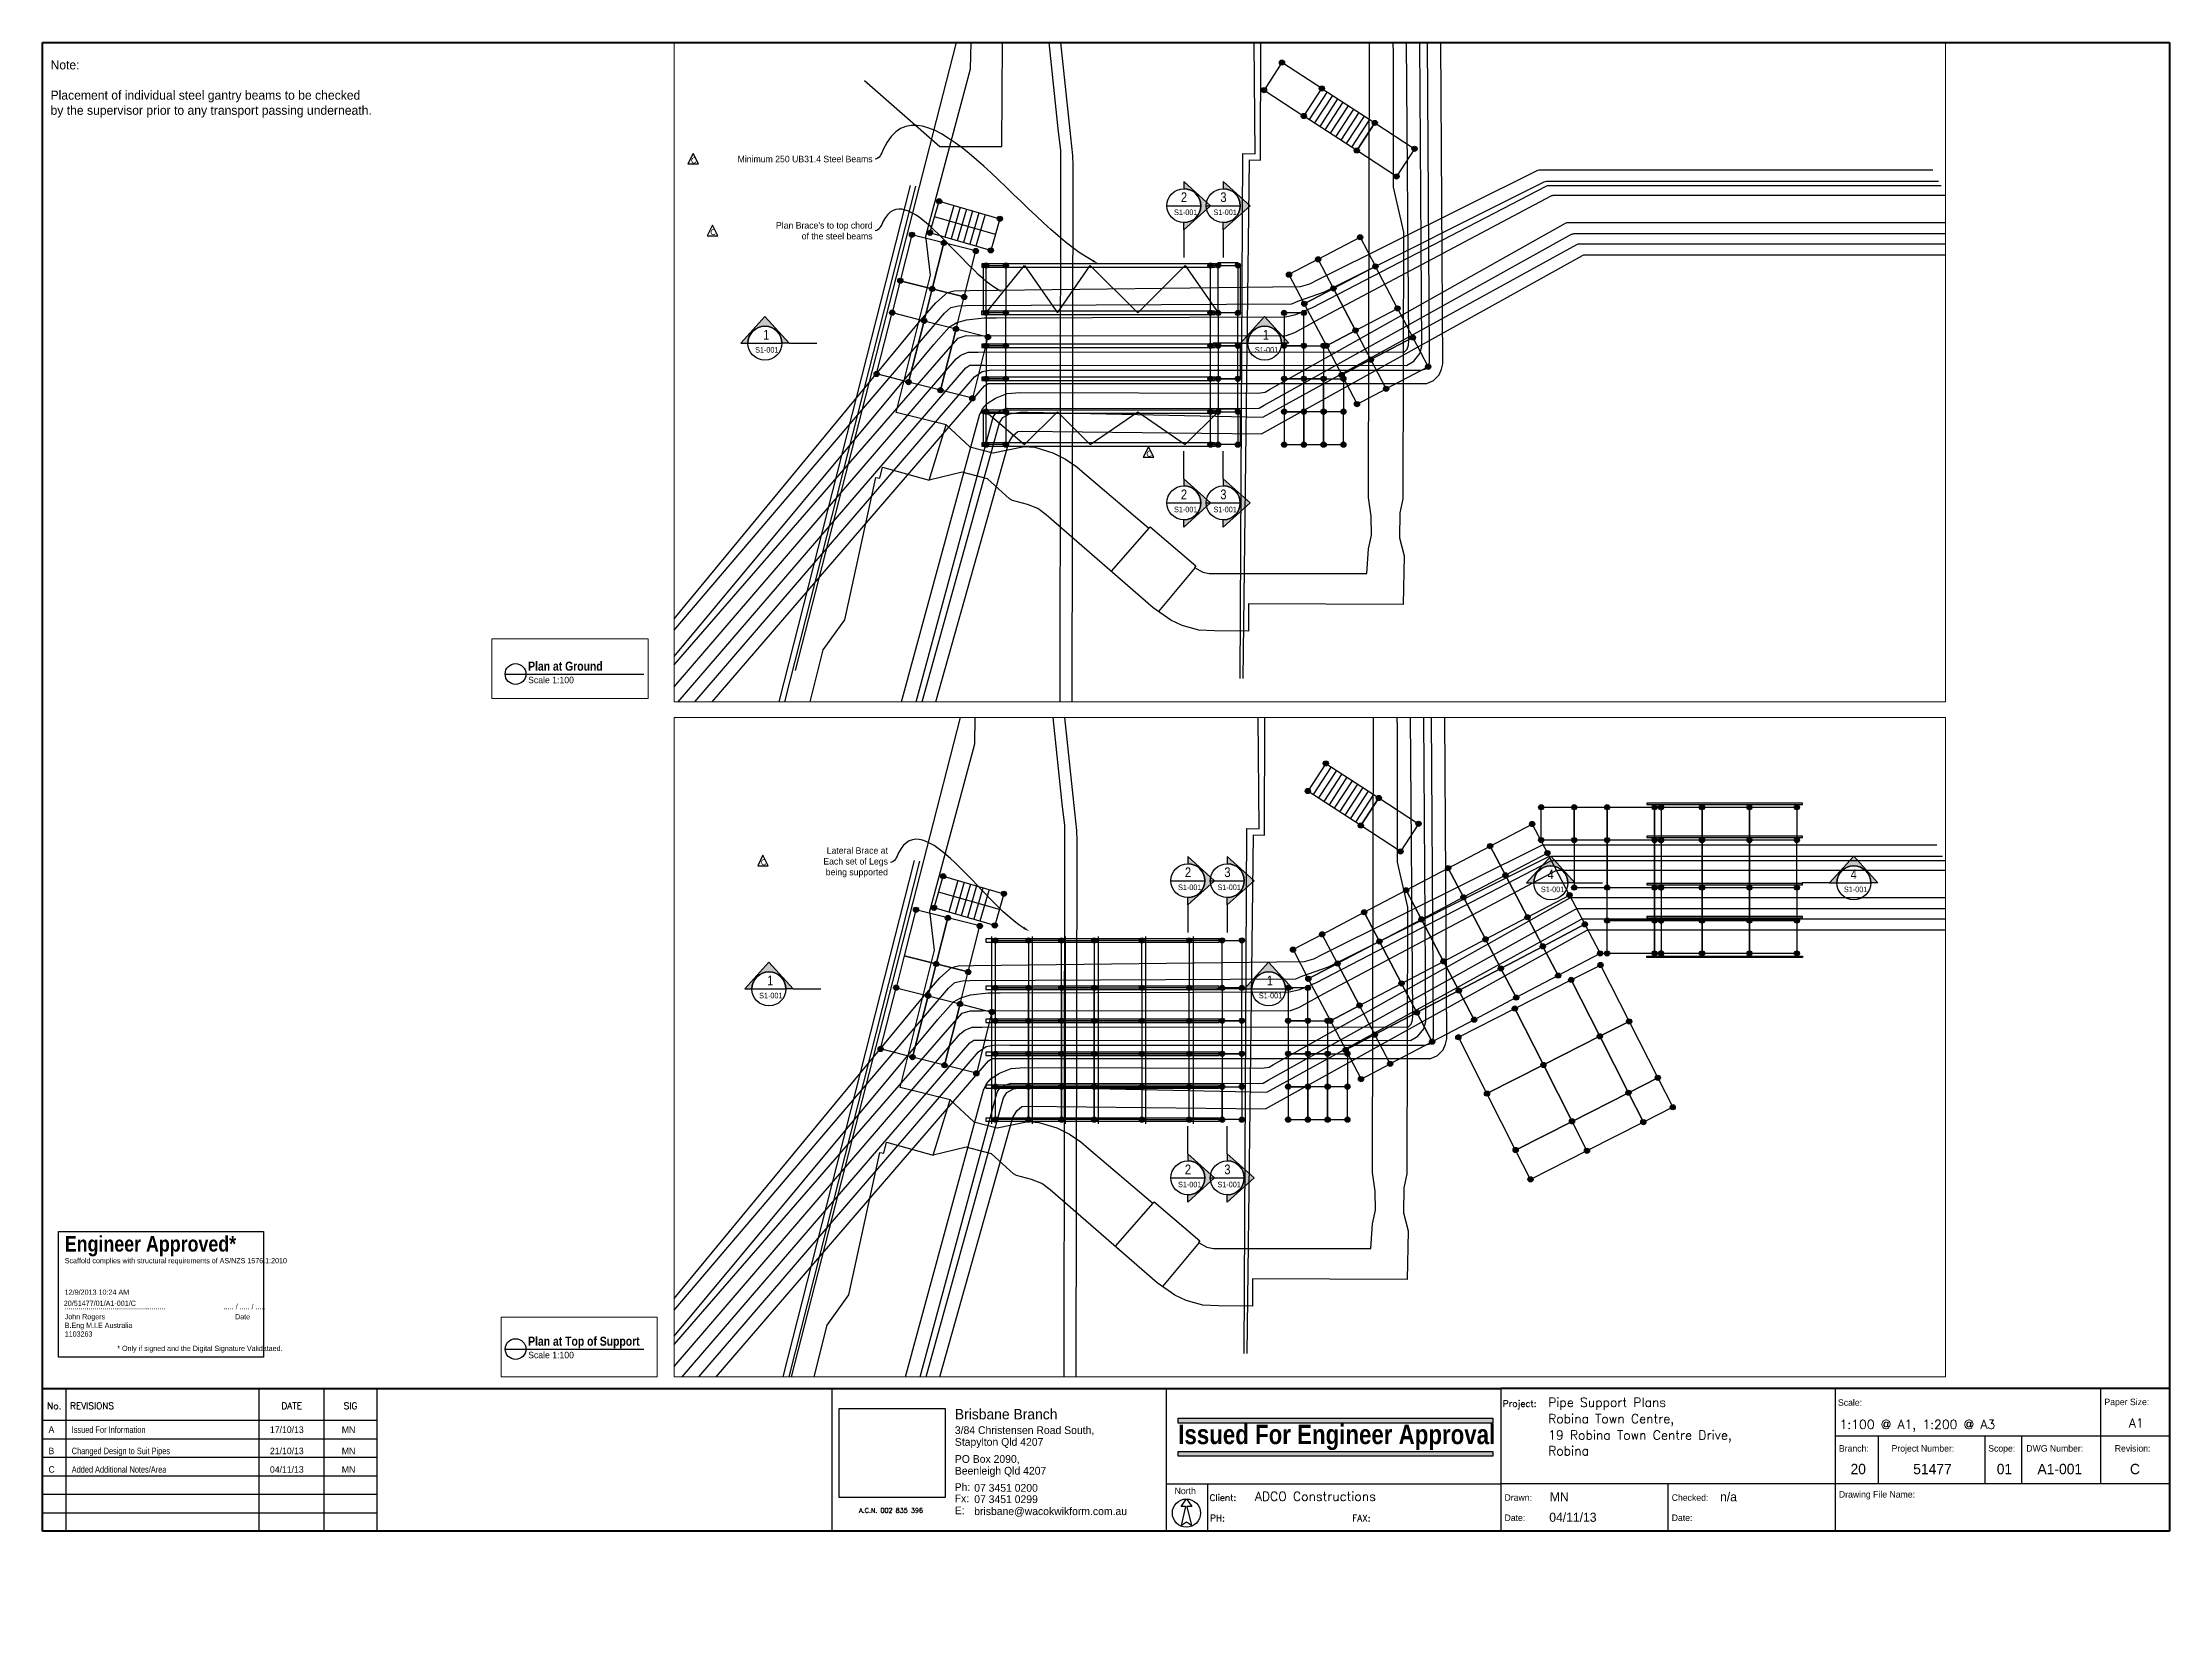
# Paper-space layout 'A1-001 (C)' of a CAD drawing. Header units: millimetres. Extents: x 0 to 820, y -52 to 562.
# The model-space entities are those that its viewports show. They can reach past a viewport. Long polylines and large blocks are cut down to what shows.
import ezdxf
from ezdxf import colors
from ezdxf.entities.mleader import LeaderData, LeaderLine
from ezdxf.enums import TextEntityAlignment as Align
from ezdxf.math import Vec2, Vec3

# ---------------------------------------------------------------- set-up
doc = ezdxf.new("R2010")
doc.units = ezdxf.units.MM
doc.linetypes.add('KwikScaf_DASHED', pattern=[3.75, 2.5, -1.25])
doc.layers.get('0').update_dxf_attribs({"linetype": 'CONTINUOUS'})
for name, color, linetype in [('Building', 7, 'CONTINUOUS'), ('CHW F&R Lines', 7, 'CONTINUOUS'), ('Drawing Sheet', 7, 'CONTINUOUS'), ('Engineer Approval', 7, 'CONTINUOUS'), ('Exhaust Riser', 7, 'CONTINUOUS'), ('Grid Lines', 252, 'CONTINUOUS'), ('New Pipes', 7, 'CONTINUOUS'), ('Revision C', 252, 'CONTINUOUS'), ('Scaffold', 7, 'CONTINUOUS')]:
    doc.layers.add(name, color=color, linetype=linetype)
doc.layers.add('Viewport', color=7, linetype='CONTINUOUS', plot=False)
doc.styles.add('ARCH', font='archd.shx', dxfattribs={"height": 250})
doc.styles.add('ROMANS', font='romans')
picture_1 = doc.add_image_def('image1.jpg', size_in_pixel=(483, 405))

psp = doc.layouts.new('A1-001 (C)')

# ---------------------------------------------------------------- texts
at = {"layer": 'Drawing Sheet', "style": 'ROMANS'}
for s, p in [('No.', (4.53, 36.38)), ('DATE', (96.06, 36.38)), ('SIG', (118.74, 36.38))]:
    psp.add_text(s, height=2.5, dxfattribs=at).set_placement(p, align=Align.MIDDLE_CENTER)
psp.add_text('REVISIONS', height=2.5, dxfattribs=at).set_placement((10.61, 36.38), align=Align.MIDDLE_LEFT)
at = {"layer": 'Drawing Sheet', "insert": (433.24, 4.81), "char_height": 2.5, "width": 15.8476, "attachment_point": 1, "style": 'ARCH'}
psp.add_mtext('\\pi3.2214;North', dxfattribs=at)
at = {"layer": 'Engineer Approval', "attachment_point": 1, "style": 'ARCH'}
for s, insert, char_height, width in [('{\\fArial Narrow|b1|i0|c0|p34;Engineer Approved*}', (8.57, 101.84), 6, 76.5881), ('{\\fArial Narrow|b0|i0|c0|p34;\\H1.1765x;Scaffold complies with structural requirements of AS/NZS 1576.1:2010}', (8.57, 93.34), 1.7, 76.5881), ('{\\fArial Narrow|b0|i0|c0|p34;\\H1.1765x;...................................................}', (8.57, 75.61), 1.7, 27.663), ('\\pi2.6312;{\\fArial Narrow|b0|i0|c0|p34;\\H1.1765x;..... / ..... / .....}', (67.27, 75.61), 1.7, 18.2342), ('{\\fArial Narrow|b0|i0|c0|p34;\\H1.1765x;John Rogers\\PB.Eng M.I.E Australia\\P1103263}', (8.57, 71.73), 1.7, 27.663), ('{\\fArial Narrow|b0|i0|c0|p34;\\H1.1765x;Date}', (74.23, 71.73), 1.7, 9.7876), ('\\pi19.308;{\\fArial Narrow|b0|i0|c0|p34;\\H1.1765x;* Only if signed and the Digital Signature Validataed.}', (9.51, 59.52), 1.7, 72.2888), ('{\\fArial Narrow|b1|i0|c0|p34;Issued For Engineer Approval}', (437.85, 29.09), 7.5, 122.8305)]:
    psp.add_mtext(s, dxfattribs=dict(at, insert=insert, char_height=char_height, width=width))
at = {"layer": 'Engineer Approval', "char_height": 2, "attachment_point": 1, "style": 'ARCH'}
for s, insert in [('20/51477/01/A1-001/C', (8.2, 76.92)), ('12/9/2013 10:24 AM', (8.53, 81.19))]:
    psp.add_mtext(s, dxfattribs=dict(at, insert=insert))
at = {"layer": 'Scaffold', "color": 2, "insert": (3.09, 555.14), "char_height": 3.5, "width": 200.4305, "attachment_point": 1, "style": 'ARCH'}
psp.add_mtext('{\\C256;Note:\\P\\PPlacement of individual steel gantry beams to be checked\\Pby the supervisor prior to any transport passing underneath.}', dxfattribs=at)

msp = doc.modelspace()

# ---------------------------------------------------------------- texts
at = {"layer": 'Grid Lines', "attachment_point": 1, "style": 'ARCH'}
for s, insert, char_height, width in [('\\pi218.23;{\\fArial Narrow|b0|i0|c0|p34;2}', (36079.9, 27090), 372.292, 639.109), ('\\pi219.62;{\\fArial Narrow|b0|i0|c0|p34;3}', (37600, 27090), 372.292, 639.109), ('\\pi218.23;{\\fArial Narrow|b0|i0|c0|p34;2}', (93077.7, 27090), 372.292, 639.109), ('\\pi219.62;{\\fArial Narrow|b0|i0|c0|p34;3}', (94597.8, 27090), 372.292, 639.109), ('\\pi-45.264;{\\fArial Narrow|b0|i0|c0|p34;S1-001}', (36079.9, 26428.9), 212.738, 639.109), ('\\pi-45.264;{\\fArial Narrow|b0|i0|c0|p34;S1-001}', (37600, 26428.9), 212.738, 639.109), ('\\pi-45.264;{\\fArial Narrow|b0|i0|c0|p34;S1-001}', (93077.7, 26428.9), 212.738, 639.109), ('\\pi-45.264;{\\fArial Narrow|b0|i0|c0|p34;S1-001}', (94597.8, 26428.9), 212.738, 639.109), ('\\pi-45.264;{\\fArial Narrow|b0|i0|c0|p34;S1-001}', (107066.9, 26348.2), 212.738, 639.109), ('\\pi213.91;{\\fArial Narrow|b0|i0|c0|p34;4}', (107066.9, 27009.3), 372.292, 639.109), ('\\pi-45.264;{\\fArial Narrow|b0|i0|c0|p34;S1-001}', (118749.3, 26348.2), 212.738, 639.109), ('\\pi213.91;{\\fArial Narrow|b0|i0|c0|p34;4}', (118749.3, 27009.3), 372.292, 639.109), ('\\pi-45.264;{\\fArial Narrow|b0|i0|c0|p34;S1-001}', (76927.1, 22254.7), 212.738, 639.109), ('\\pi263.3;{\\fArial Narrow|b0|i0|c0|p34;1}', (76927.1, 22915.8), 372.292, 639.109), ('\\pi-45.264;{\\fArial Narrow|b0|i0|c0|p34;S1-001}', (96192.7, 22254.7), 212.738, 639.109), ('\\pi263.3;{\\fArial Narrow|b0|i0|c0|p34;1}', (96192.7, 22915.8), 372.292, 639.109), ('\\pi263.3;{\\fArial Narrow|b0|i0|c0|p34;1}', (19929.3, 21786.5), 372.292, 639.109), ('\\pi263.3;{\\fArial Narrow|b0|i0|c0|p34;1}', (39194.9, 21786.5), 372.292, 639.109), ('\\pi-45.264;{\\fArial Narrow|b0|i0|c0|p34;S1-001}', (19929.3, 21125.4), 212.738, 639.109), ('\\pi-45.264;{\\fArial Narrow|b0|i0|c0|p34;S1-001}', (39194.9, 21125.4), 212.738, 639.109), ('\\pi218.23;{\\fArial Narrow|b0|i0|c0|p34;2}', (36079.9, 15631.2), 372.292, 639.109), ('\\pi219.62;{\\fArial Narrow|b0|i0|c0|p34;3}', (37600, 15631.2), 372.292, 639.109), ('\\pi218.23;{\\fArial Narrow|b0|i0|c0|p34;2}', (93077.7, 15631.2), 372.292, 639.109), ('\\pi219.62;{\\fArial Narrow|b0|i0|c0|p34;3}', (94597.8, 15631.2), 372.292, 639.109), ('\\pi-45.264;{\\fArial Narrow|b0|i0|c0|p34;S1-001}', (36079.9, 14970.1), 212.738, 639.109), ('\\pi-45.264;{\\fArial Narrow|b0|i0|c0|p34;S1-001}', (37600, 14970.1), 212.738, 639.109), ('\\pi-45.264;{\\fArial Narrow|b0|i0|c0|p34;S1-001}', (93077.7, 14970.1), 212.738, 639.109), ('\\pi-45.264;{\\fArial Narrow|b0|i0|c0|p34;S1-001}', (94597.8, 14970.1), 212.738, 639.109), ('{\\fArial Narrow|b1|i0|c0|p34;\\H1.4x;Plan at Ground\\P}Scale 1:100', (18884.7, -10918.6), 250, 5143.53), ('{\\fArial Narrow|b1|i0|c0|p34;\\H1.4x;Plan at Top of Support}\\PScale 1:100', (75384.5, -10918.6), 250, 5143.53)]:
    msp.add_mtext(s, dxfattribs=dict(at, insert=insert, char_height=char_height, width=width))
at = {"layer": 'Revision C', "char_height": 225, "width": 225, "attachment_point": 1, "style": 'ARCH'}
for insert in [(17377.3, 28433.9), (76913.5, 27400.2), (18122.7, 25668.7), (34933.8, 17125.6)]:
    msp.add_mtext('\\pi32.143;C', dxfattribs=dict(at, insert=insert))

# ---------------------------------------------------------------- blocks, each defined once
blk = doc.blocks.new('Revisions')
at = {"layer": 'Drawing Sheet', "color": 5, "style": 'ARCH'}
for tag, p in [('01', (693.39, 209.7)), ('03', (778.76, 209.7)), ('04', (806.45, 209.7))]:
    blk.add_attdef(tag, p, '', height=2.5, dxfattribs=at)
at = {"layer": 'Drawing Sheet', "color": 5, "style": 'ARCH', "width": 0.85}
blk.add_attdef('02', (702.33, 209.7), '', height=2.5, dxfattribs=at)
blk = doc.blocks.new('Branch_Details')
at = {"layer": 'Drawing Sheet', "style": 'ROMANS'}
blk.add_text('A.C.N. 002 835 396', height=1.8, dxfattribs=at).set_placement((713.88, 143.22), align=Align.CENTER)
at = {"layer": 'Drawing Sheet', "char_height": 3, "width": 22.1173, "attachment_point": 1, "style": 'ARCH'}
for s, insert in [('Ph:', (738.42, 154.61)), ('Fx:', (738.42, 150.24)), ('E:', (738.42, 145.62))]:
    blk.add_mtext(s, dxfattribs=dict(at, insert=insert))
at = {"layer": 'Drawing Sheet', "color": 5, "style": 'ARCH', "flags": 8}
for tag, p, height in [('BRANCHNAME', (738.5, 179.22), 4), ('BRANCHADDRESS', (738.5, 173.57), 3), ('BRANCHADDRESS2', (738.5, 169.03), 3), ('BRANCHPOSTALADDRESS', (738.5, 162.45), 3), ('BRANCHPOSTALADDRESS2', (738.5, 157.92), 3), ('BRANCHPHONE', (745.95, 151.31), 3), ('BRANCHFAX', (745.95, 146.94), 3), ('BRANCHEMAIL', (742.34, 142.32), 3)]:
    blk.add_attdef(tag, p, '', height=height, dxfattribs=at)
at = {"layer": 'Drawing Sheet'}
image = blk.add_image(picture_1, insert=(693.9, 149.14), size_in_units=(40.89, 34.29), dxfattribs=at)
image.dxf.flags = 7
blk = doc.blocks.new('North Arrow')
blk.add_lwpolyline([(-53, 1557), (-511, 1557), (0, 2278), (511, 1557), (53, 1557), (490, -323), (0, 0), (-490, -323), (-53, 1557)])
blk = doc.blocks.new('Title_Block')
at = {"layer": 'Drawing Sheet'}
for s, style, p in [('Project:', 'ROMANS', (-256.99, 47.95)), ('Scale:', 'ARCH', (-127.8, 48.38)), ('Paper Size:', 'ARCH', (-25.08, 48.63)), ('Branch:', 'ARCH', (-127.44, 30.71)), ('Project Number:', 'ARCH', (-107.13, 30.71)), ('Scope:', 'ARCH', (-69.88, 30.71)), ('DWG Number:', 'ARCH', (-55.18, 30.71)), ('Revision:', 'ARCH', (-21.08, 30.71)), ('Client:', 'ROMANS', (-370.06, 11.7)), ('Drawn:', 'ARCH', (-256.36, 11.74)), ('Checked:', 'ARCH', (-191.9, 11.74)), ('Drawing File Name:', 'ARCH', (-127.44, 12.99)), ('PH:', 'ROMANS', (-369.86, 3.81)), ('FAX:', 'ROMANS', (-315.07, 3.81)), ('Date:', 'ARCH', (-256.36, 3.98)), ('Date:', 'ARCH', (-191.9, 3.98))]:
    blk.add_text(s, height=2.5, dxfattribs=dict(at, style=style)).set_placement(p)
at = {"layer": 'Drawing Sheet', "color": 5}
for tag, p, style in [('PROJECT_TITLE:', (-239.55, 47.95), 'ROMANS'), ('PROJECT_DESCRIPTION', (-239.55, 41.64), 'ROMANS'), ('SCALE', (-127.19, 39.44), 'ROMANS'), ('PROJECT_DESCRIPTION_2', (-239.55, 35.33), 'ROMANS'), ('PROJECT_DESCRIPTION_3', (-239.55, 29.28), 'ROMANS'), ('PROJECT_DESCRIPTION_4', (-239.55, 22.71), 'ROMANS'), ('CLIENT', (-357.79, 11.7), 'ROMANS'), ('DRAWNBY', (-238.89, 11.55), 'ARCH'), ('CHECKEDBY', (-173.26, 11.55), 'ARCH'), ('PHONE_NO.', (-357.79, 3.81), 'ROMANS'), ('FAX_NO.', (-306.44, 3.81), 'ROMANS'), ('DRAWN_DATE', (-239.11, 3.65), 'ARCH'), ('CHECKED_DATE', (-173.49, 3.65), 'ARCH')]:
    blk.add_attdef(tag, p, '', height=3.5, dxfattribs=dict(at, style=style))
for tag, height, style, p in [('PAPER_SIZE', 3.5, 'ROMANS', (-12.79, 40)), ('BRANCH', 4, 'ARCH', (-119.99, 22)), ('PROJECT_NUMBER', 4, 'ARCH', (-91.36, 22)), ('SCOPE', 4, 'ARCH', (-63.62, 22)), ('DRAWING_NUMBER', 4, 'ARCH', (-42.28, 22)), ('REVISION', 4, 'ARCH', (-13.3, 22))]:
    blk.add_attdef(tag, text='', height=height, dxfattribs=dict(at, style=style)).set_placement(p, align=Align.CENTER)
at = {"layer": 'Drawing Sheet', "color": 5, "style": 'ARCH', "flags": 10}
blk.add_attdef('DRAWING_FILE_NAME', (-100.09, 3.2), '', height=4, dxfattribs=at)
blk = doc.blocks.new('Filled Arrow Section Half A')
h = blk.add_hatch(color=256)
edge = h.paths.add_edge_path()
edge.add_line((0, 875), (969, 0))
edge.add_line((969, 0), (0, -875))
edge.add_line((0, -875), (0, -615))
edge.add_arc((0, 0), 615, 270, 450)
edge.add_line((0, 615), (0, 875))
for q in [(0, 1875), (0, 615)]:
    blk.add_line((0, 875), q)
blk.add_lwpolyline([(0, 875), (969, 0), (0, -875), (0, -615)])
blk.add_circle((0, 0), 615)
blk.add_arc((0, 0), 615, 270, 90)
blk = doc.blocks.new('Filled Arrow Section Half B')
h = blk.add_hatch(color=256)
edge = h.paths.add_edge_path()
edge.add_line((0, -875), (969, 0))
edge.add_line((969, 0), (0, 875))
edge.add_line((0, 875), (0, 615))
edge.add_arc((0, 0), 615, -90, 90, ccw=False)
edge.add_line((0, -615), (0, -875))
for q in [(0, -615), (0, -1875)]:
    blk.add_line((0, -875), q)
blk.add_lwpolyline([(0, -875), (969, 0), (0, 875), (0, 615)])
blk.add_circle((0, 0), 615)
blk.add_arc((0, 0), 615, 270, 90)

# ---------------------------------------------------------------- hatches: boundary and pattern name
at = {"layer": 'Scaffold'}
h = msp.add_hatch(color=5, dxfattribs=at)
edge = h.paths.add_edge_path()
edge.add_arc((40195.6, 32095), 100, 0, 360)
h = msp.add_hatch(color=5, dxfattribs=at)
edge = h.paths.add_edge_path()
edge.add_arc((41728.5, 31097.3), 100, 0, 360)
h = msp.add_hatch(color=3, dxfattribs=at)
edge = h.paths.add_edge_path()
edge.add_arc((98726.3, 31097.3), 100, 0, 360)
h = msp.add_hatch(color=5, dxfattribs=at)
edge = h.paths.add_edge_path()
edge.add_arc((39502.8, 31030.6), 100, 0, 360)
h = msp.add_hatch(color=5, dxfattribs=at)
edge = h.paths.add_edge_path()
edge.add_arc((41035.7, 30032.9), 100, 0, 360)
h = msp.add_hatch(color=5, dxfattribs=at)
edge = h.paths.add_edge_path()
edge.add_arc((43772.6, 29766.8), 100, 0, 360)
h = msp.add_hatch(color=3, dxfattribs=at)
edge = h.paths.add_edge_path()
edge.add_arc((98033.5, 30032.9), 100, 0, 360)
h = msp.add_hatch(color=5, dxfattribs=at)
edge = h.paths.add_edge_path()
edge.add_arc((100770.4, 29766.8), 100, 0, 360)
h = msp.add_hatch(color=5, dxfattribs=at)
edge = h.paths.add_edge_path()
edge.add_arc((43079.8, 28702.4), 100, 0, 360)
h = msp.add_hatch(color=5, dxfattribs=at)
edge = h.paths.add_edge_path()
edge.add_arc((45305.5, 28769.1), 100, 0, 360)
h = msp.add_hatch(color=5, dxfattribs=at)
edge = h.paths.add_edge_path()
edge.add_arc((100077.6, 28702.4), 100, 0, 360)
h = msp.add_hatch(color=5, dxfattribs=at)
edge = h.paths.add_edge_path()
edge.add_arc((102303.3, 28769.1), 100, 0, 360)
h = msp.add_hatch(color=1, dxfattribs=at)
edge = h.paths.add_edge_path()
edge.add_arc((106683.1, 28762.4), 100, 0, 360)
h = msp.add_hatch(color=1, dxfattribs=at)
edge = h.paths.add_edge_path()
edge.add_arc((107033.9, 29409.6), 100, 0, 360)
h = msp.add_hatch(color=1, dxfattribs=at)
edge = h.paths.add_edge_path()
edge.add_arc((108303.9, 29409.6), 100, 0, 360)
h = msp.add_hatch(color=1, dxfattribs=at)
edge = h.paths.add_edge_path()
edge.add_arc((109573.9, 29409.6), 100, -27.722217, 332.277783)
h = msp.add_hatch(color=1, dxfattribs=at)
edge = h.paths.add_edge_path()
edge.add_arc((111402.9, 29409.6), 100, -27.722217, 332.277783)
at = {"layer": 'Scaffold', "linetype": 'KwikScaf_DASHED'}
h = msp.add_hatch(color=1, dxfattribs=at)
edge = h.paths.add_edge_path()
edge.add_arc((111652.9, 29409.6), 100, -27.722217, 332.277783)
at = {"layer": 'Scaffold'}
h = msp.add_hatch(color=1, dxfattribs=at)
edge = h.paths.add_edge_path()
edge.add_arc((113231.9, 29409.6), 100, -27.722217, 332.277783)
h = msp.add_hatch(color=1, dxfattribs=at)
edge = h.paths.add_edge_path()
edge.add_arc((115060.9, 29409.6), 100, -27.722217, 332.277783)
h = msp.add_hatch(color=1, dxfattribs=at)
edge = h.paths.add_edge_path()
edge.add_arc((116889.9, 29409.6), 100, -27.722217, 332.277783)
h = msp.add_hatch(color=1, dxfattribs=at)
edge = h.paths.add_edge_path()
edge.add_arc((105064.1, 27911.5), 100, 0, 360)
h = msp.add_hatch(color=1, dxfattribs=at)
edge = h.paths.add_edge_path()
edge.add_arc((107033.9, 28139.6), 100, 0, 360)
h = msp.add_hatch(color=1, dxfattribs=at)
edge = h.paths.add_edge_path()
edge.add_arc((108303.9, 28139.6), 100, 0, 360)
h = msp.add_hatch(color=1, dxfattribs=at)
edge = h.paths.add_edge_path()
edge.add_arc((109573.9, 28139.6), 100, -27.722217, 332.277783)
h = msp.add_hatch(color=1, dxfattribs=at)
edge = h.paths.add_edge_path()
edge.add_arc((111402.9, 28139.6), 100, -27.722217, 332.277783)
at = {"layer": 'Scaffold', "linetype": 'KwikScaf_DASHED'}
h = msp.add_hatch(color=1, dxfattribs=at)
edge = h.paths.add_edge_path()
edge.add_arc((111652.9, 28139.6), 100, -27.722217, 332.277783)
at = {"layer": 'Scaffold'}
h = msp.add_hatch(color=1, dxfattribs=at)
edge = h.paths.add_edge_path()
edge.add_arc((113231.9, 28139.6), 100, -27.722217, 332.277783)
h = msp.add_hatch(color=1, dxfattribs=at)
edge = h.paths.add_edge_path()
edge.add_arc((115060.9, 28139.6), 100, -27.722217, 332.277783)
h = msp.add_hatch(color=1, dxfattribs=at)
edge = h.paths.add_edge_path()
edge.add_arc((116889.9, 28139.6), 100, -27.722217, 332.277783)
h = msp.add_hatch(color=5, dxfattribs=at)
edge = h.paths.add_edge_path()
edge.add_arc((44612.8, 27704.7), 100, 0, 360)
h = msp.add_hatch(color=5, dxfattribs=at)
edge = h.paths.add_edge_path()
edge.add_arc((101610.6, 27704.7), 100, 0, 360)
h = msp.add_hatch(color=1, dxfattribs=at)
edge = h.paths.add_edge_path()
edge.add_arc((103445, 27060.7), 100, 0, 360)
h = msp.add_hatch(color=1, dxfattribs=at)
edge = h.paths.add_edge_path()
edge.add_arc((107273.9, 27638.1), 100, 0, 360)
h = msp.add_hatch(color=3, dxfattribs=at)
edge = h.paths.add_edge_path()
edge.add_arc((26978.2, 26750.3), 100, -91.885629, 268.114371)
h = msp.add_hatch(color=3, dxfattribs=at)
edge = h.paths.add_edge_path()
edge.add_arc((83976, 26750.3), 100, -91.885629, 268.114371)
h = msp.add_hatch(color=1, dxfattribs=at)
edge = h.paths.add_edge_path()
edge.add_arc((101825.9, 26209.9), 100, 0, 360)
h = msp.add_hatch(color=1, dxfattribs=at)
edge = h.paths.add_edge_path()
edge.add_arc((105654.8, 26787.3), 100, 0, 360)
h = msp.add_hatch(color=5, dxfattribs=at)
edge = h.paths.add_edge_path()
edge.add_arc((108303.9, 26310.6), 100, 0, 360)
h = msp.add_hatch(color=1, dxfattribs=at)
edge = h.paths.add_edge_path()
edge.add_arc((109573.9, 26310.6), 100, -27.722217, 332.277783)
h = msp.add_hatch(color=1, dxfattribs=at)
edge = h.paths.add_edge_path()
edge.add_arc((111402.9, 26310.6), 100, -27.722217, 332.277783)
at = {"layer": 'Scaffold', "linetype": 'KwikScaf_DASHED'}
h = msp.add_hatch(color=1, dxfattribs=at)
edge = h.paths.add_edge_path()
edge.add_arc((111652.9, 26310.6), 100, -27.722217, 332.277783)
at = {"layer": 'Scaffold'}
h = msp.add_hatch(color=1, dxfattribs=at)
edge = h.paths.add_edge_path()
edge.add_arc((113231.9, 26310.6), 100, -27.722217, 332.277783)
h = msp.add_hatch(color=1, dxfattribs=at)
edge = h.paths.add_edge_path()
edge.add_arc((115060.9, 26310.6), 100, -27.722217, 332.277783)
h = msp.add_hatch(color=1, dxfattribs=at)
edge = h.paths.add_edge_path()
edge.add_arc((116889.9, 26310.6), 100, -27.722217, 332.277783)
h = msp.add_hatch(color=5, dxfattribs=at)
edge = h.paths.add_edge_path()
edge.add_arc((25929.9, 25455.4), 100, 0, 360)
h = msp.add_hatch(color=3, dxfattribs=at)
edge = h.paths.add_edge_path()
edge.add_arc((26625.2, 25530.4), 100, -91.885629, 268.114371)
h = msp.add_hatch(color=3, dxfattribs=at)
edge = h.paths.add_edge_path()
edge.add_arc((29321.1, 26072.4), 100, -91.885629, 268.114371)
h = msp.add_hatch(color=1, dxfattribs=at)
edge = h.paths.add_edge_path()
edge.add_arc((43209.1, 25359.1), 100, 0, 360)
h = msp.add_hatch(color=5, dxfattribs=at)
edge = h.paths.add_edge_path()
edge.add_arc((82927.7, 25455.4), 100, 0, 360)
h = msp.add_hatch(color=3, dxfattribs=at)
edge = h.paths.add_edge_path()
edge.add_arc((83623, 25530.4), 100, -91.885629, 268.114371)
h = msp.add_hatch(color=3, dxfattribs=at)
edge = h.paths.add_edge_path()
edge.add_arc((86318.9, 26072.4), 100, -91.885629, 268.114371)
h = msp.add_hatch(color=1, dxfattribs=at)
edge = h.paths.add_edge_path()
edge.add_arc((100206.9, 25359.1), 100, 0, 360)
h = msp.add_hatch(color=1, dxfattribs=at)
edge = h.paths.add_edge_path()
edge.add_arc((104035.8, 25936.5), 100, 0, 360)
h = msp.add_hatch(color=1, dxfattribs=at)
edge = h.paths.add_edge_path()
edge.add_arc((108124.7, 26019.1), 100, 0, 360)
h = msp.add_hatch(color=5, dxfattribs=at)
edge = h.paths.add_edge_path()
edge.add_arc((27160.8, 25142.7), 100, 0, 360)
h = msp.add_hatch(color=5, dxfattribs=at)
edge = h.paths.add_edge_path()
edge.add_arc((28391.7, 24830), 100, 0, 360)
h = msp.add_hatch(color=3, dxfattribs=at)
edge = h.paths.add_edge_path()
edge.add_arc((28968.1, 24852.4), 100, -91.885629, 268.114371)
h = msp.add_hatch(color=1, dxfattribs=at)
edge = h.paths.add_edge_path()
edge.add_arc((41590, 24508.2), 100, 0, 360)
h = msp.add_hatch(color=5, dxfattribs=at)
edge = h.paths.add_edge_path()
edge.add_arc((84158.6, 25142.7), 100, 0, 360)
h = msp.add_hatch(color=5, dxfattribs=at)
edge = h.paths.add_edge_path()
edge.add_arc((85389.5, 24830), 100, 0, 360)
h = msp.add_hatch(color=3, dxfattribs=at)
edge = h.paths.add_edge_path()
edge.add_arc((85965.9, 24852.4), 100, -91.885629, 268.114371)
h = msp.add_hatch(color=1, dxfattribs=at)
edge = h.paths.add_edge_path()
edge.add_arc((98587.8, 24508.2), 100, 0, 360)
h = msp.add_hatch(color=1, dxfattribs=at)
edge = h.paths.add_edge_path()
edge.add_arc((102416.7, 25085.7), 100, 0, 360)
h = msp.add_hatch(color=1, dxfattribs=at)
edge = h.paths.add_edge_path()
edge.add_arc((106505.7, 25168.3), 100, 0, 360)
h = msp.add_hatch(color=1, dxfattribs=at)
edge = h.paths.add_edge_path()
edge.add_arc((108715.5, 24894.9), 100, 0, 360)
h = msp.add_hatch(color=1, dxfattribs=at)
edge = h.paths.add_edge_path()
edge.add_arc((109573.9, 25040.6), 100, -27.722217, 332.277783)
h = msp.add_hatch(color=1, dxfattribs=at)
edge = h.paths.add_edge_path()
edge.add_arc((111402.9, 25040.6), 100, -27.722217, 332.277783)
at = {"layer": 'Scaffold', "linetype": 'KwikScaf_DASHED'}
h = msp.add_hatch(color=1, dxfattribs=at)
edge = h.paths.add_edge_path()
edge.add_arc((111652.9, 25040.6), 100, -27.722217, 332.277783)
at = {"layer": 'Scaffold'}
h = msp.add_hatch(color=1, dxfattribs=at)
edge = h.paths.add_edge_path()
edge.add_arc((113231.9, 25040.6), 100, -27.722217, 332.277783)
h = msp.add_hatch(color=1, dxfattribs=at)
edge = h.paths.add_edge_path()
edge.add_arc((115060.9, 25040.6), 100, -27.722217, 332.277783)
h = msp.add_hatch(color=1, dxfattribs=at)
edge = h.paths.add_edge_path()
edge.add_arc((116889.9, 25040.6), 100, -27.722217, 332.277783)
h = msp.add_hatch(color=5, dxfattribs=at)
edge = h.paths.add_edge_path()
edge.add_arc((25479.6, 23682.7), 100, 0, 360)
h = msp.add_hatch(color=5, dxfattribs=at)
edge = h.paths.add_edge_path()
edge.add_arc((28786, 24273), 100, 0, 360)
h = msp.add_hatch(color=5, dxfattribs=at)
edge = h.paths.add_edge_path()
edge.add_arc((29548, 24273), 100, 0, 360)
h = msp.add_hatch(color=5, dxfattribs=at)
edge = h.paths.add_edge_path()
edge.add_arc((37435.5, 24273), 100, 0, 360)
h = msp.add_hatch(color=5, dxfattribs=at)
edge = h.paths.add_edge_path()
edge.add_arc((37733.5, 24273), 100, 0, 360)
h = msp.add_hatch(color=5, dxfattribs=at)
edge = h.paths.add_edge_path()
edge.add_arc((38495.5, 24273), 100, 0, 360)
h = msp.add_hatch(color=1, dxfattribs=at)
edge = h.paths.add_edge_path()
edge.add_arc((40465.8, 23917.5), 100, 0, 360)
h = msp.add_hatch(color=1, dxfattribs=at)
edge = h.paths.add_edge_path()
edge.add_arc((43799.9, 24234.9), 100, 0, 360)
h = msp.add_hatch(color=5, dxfattribs=at)
edge = h.paths.add_edge_path()
edge.add_arc((85993.3, 24273), 100, 0, 360)
h = msp.add_hatch(color=5, dxfattribs=at)
edge = h.paths.add_edge_path()
edge.add_arc((87263.3, 24273), 100, 0, 360)
h = msp.add_hatch(color=5, dxfattribs=at)
edge = h.paths.add_edge_path()
edge.add_arc((88533.3, 24273), 100, 0, 360)
h = msp.add_hatch(color=5, dxfattribs=at)
edge = h.paths.add_edge_path()
edge.add_arc((89803.3, 24273), 100, 0, 360)
h = msp.add_hatch(color=5, dxfattribs=at)
edge = h.paths.add_edge_path()
edge.add_arc((91632.3, 24273), 100, 0, 360)
h = msp.add_hatch(color=5, dxfattribs=at)
edge = h.paths.add_edge_path()
edge.add_arc((93461.3, 24273), 100, 0, 360)
h = msp.add_hatch(color=5, dxfattribs=at)
edge = h.paths.add_edge_path()
edge.add_arc((94731.3, 24273), 100, 0, 360)
h = msp.add_hatch(color=5, dxfattribs=at)
edge = h.paths.add_edge_path()
edge.add_arc((95493.3, 24273), 100, 0, 360)
h = msp.add_hatch(color=1, dxfattribs=at)
edge = h.paths.add_edge_path()
edge.add_arc((97463.6, 23917.5), 100, 0, 360)
h = msp.add_hatch(color=1, dxfattribs=at)
edge = h.paths.add_edge_path()
edge.add_arc((100797.7, 24234.9), 100, 0, 360)
h = msp.add_hatch(color=1, dxfattribs=at)
edge = h.paths.add_edge_path()
edge.add_arc((104886.6, 24317.4), 100, 0, 360)
h = msp.add_hatch(color=1, dxfattribs=at)
edge = h.paths.add_edge_path()
edge.add_arc((107096.4, 24044), 100, 0, 360)
h = msp.add_hatch(color=1, dxfattribs=at)
edge = h.paths.add_edge_path()
edge.add_arc((109306.3, 23770.6), 100, 0, 360)
h = msp.add_hatch(color=1, dxfattribs=at)
edge = h.paths.add_edge_path()
edge.add_arc((109573.9, 23770.6), 100, -27.722217, 332.277783)
h = msp.add_hatch(color=1, dxfattribs=at)
edge = h.paths.add_edge_path()
edge.add_arc((111402.9, 23770.6), 100, -27.722217, 332.277783)
at = {"layer": 'Scaffold', "linetype": 'KwikScaf_DASHED'}
h = msp.add_hatch(color=1, dxfattribs=at)
edge = h.paths.add_edge_path()
edge.add_arc((111652.9, 23770.6), 100, -27.722217, 332.277783)
at = {"layer": 'Scaffold'}
h = msp.add_hatch(color=1, dxfattribs=at)
edge = h.paths.add_edge_path()
edge.add_arc((113231.9, 23770.6), 100, -27.722217, 332.277783)
h = msp.add_hatch(color=1, dxfattribs=at)
edge = h.paths.add_edge_path()
edge.add_arc((115060.9, 23770.6), 100, -27.722217, 332.277783)
h = msp.add_hatch(color=1, dxfattribs=at)
edge = h.paths.add_edge_path()
edge.add_arc((116889.9, 23770.6), 100, -27.722217, 332.277783)
h = msp.add_hatch(color=5, dxfattribs=at)
edge = h.paths.add_edge_path()
edge.add_arc((26710.5, 23370), 100, 0, 360)
h = msp.add_hatch(color=5, dxfattribs=at)
edge = h.paths.add_edge_path()
edge.add_arc((27941.4, 23057.3), 100, 0, 360)
h = msp.add_hatch(color=1, dxfattribs=at)
edge = h.paths.add_edge_path()
edge.add_arc((42180.8, 23384), 100, 0, 360)
h = msp.add_hatch(color=5, dxfattribs=at)
edge = h.paths.add_edge_path()
edge.add_arc((83708.3, 23370), 100, 0, 360)
h = msp.add_hatch(color=5, dxfattribs=at)
edge = h.paths.add_edge_path()
edge.add_arc((84939.2, 23057.3), 100, 0, 360)
h = msp.add_hatch(color=1, dxfattribs=at)
edge = h.paths.add_edge_path()
edge.add_arc((99178.6, 23384), 100, 0, 360)
h = msp.add_hatch(color=1, dxfattribs=at)
edge = h.paths.add_edge_path()
edge.add_arc((103267.6, 23466.6), 100, 0, 360)
h = msp.add_hatch(color=1, dxfattribs=at)
edge = h.paths.add_edge_path()
edge.add_arc((105477.4, 23193.2), 100, 0, 360)
h = msp.add_hatch(color=1, dxfattribs=at)
edge = h.paths.add_edge_path()
edge.add_arc((107687.2, 22919.8), 100, 0, 360)
h = msp.add_hatch(color=1, dxfattribs=at)
edge = h.paths.add_edge_path()
edge.add_arc((109320.2, 23325.7), 100, 26.917781, 386.917781)
h = msp.add_hatch(color=1, dxfattribs=at)
edge = h.paths.add_edge_path()
edge.add_arc((25166.9, 22451.8), 100, 0, 360)
h = msp.add_hatch(color=1, dxfattribs=at)
edge = h.paths.add_edge_path()
edge.add_arc((26397.8, 22139.1), 100, 0, 360)
h = msp.add_hatch(color=1, dxfattribs=at)
edge = h.paths.add_edge_path()
edge.add_arc((28786, 22444), 100, 0, 360)
h = msp.add_hatch(color=1, dxfattribs=at)
edge = h.paths.add_edge_path()
edge.add_arc((29548, 22444), 100, 0, 360)
h = msp.add_hatch(color=1, dxfattribs=at)
edge = h.paths.add_edge_path()
edge.add_arc((37435.5, 22444), 100, 0, 360)
h = msp.add_hatch(color=1, dxfattribs=at)
edge = h.paths.add_edge_path()
edge.add_arc((37733.5, 22444), 100, 0, 360)
h = msp.add_hatch(color=1, dxfattribs=at)
edge = h.paths.add_edge_path()
edge.add_arc((38495.5, 22444), 100, 0, 360)
h = msp.add_hatch(color=1, dxfattribs=at)
edge = h.paths.add_edge_path()
edge.add_arc((40277, 22444), 100, 0, 360)
h = msp.add_hatch(color=1, dxfattribs=at)
edge = h.paths.add_edge_path()
edge.add_arc((41039, 22444), 100, 0, 360)
h = msp.add_hatch(color=1, dxfattribs=at)
edge = h.paths.add_edge_path()
edge.add_arc((41056.6, 22793.2), 100, 0, 360)
h = msp.add_hatch(color=1, dxfattribs=at)
edge = h.paths.add_edge_path()
edge.add_arc((44650.7, 22615.8), 100, 0, 360)
h = msp.add_hatch(color=1, dxfattribs=at)
edge = h.paths.add_edge_path()
edge.add_arc((82164.7, 22451.8), 100, 0, 360)
h = msp.add_hatch(color=1, dxfattribs=at)
edge = h.paths.add_edge_path()
edge.add_arc((83395.6, 22139.1), 100, 0, 360)
h = msp.add_hatch(color=1, dxfattribs=at)
edge = h.paths.add_edge_path()
edge.add_arc((85993.3, 22444), 100, 0, 360)
h = msp.add_hatch(color=1, dxfattribs=at)
edge = h.paths.add_edge_path()
edge.add_arc((87263.3, 22444), 100, 0, 360)
h = msp.add_hatch(color=1, dxfattribs=at)
edge = h.paths.add_edge_path()
edge.add_arc((88533.3, 22444), 100, 0, 360)
h = msp.add_hatch(color=1, dxfattribs=at)
edge = h.paths.add_edge_path()
edge.add_arc((89803.3, 22444), 100, 0, 360)
h = msp.add_hatch(color=1, dxfattribs=at)
edge = h.paths.add_edge_path()
edge.add_arc((91632.3, 22444), 100, 0, 360)
h = msp.add_hatch(color=1, dxfattribs=at)
edge = h.paths.add_edge_path()
edge.add_arc((93461.3, 22444), 100, 0, 360)
h = msp.add_hatch(color=1, dxfattribs=at)
edge = h.paths.add_edge_path()
edge.add_arc((94731.3, 22444), 100, 0, 360)
h = msp.add_hatch(color=1, dxfattribs=at)
edge = h.paths.add_edge_path()
edge.add_arc((95493.3, 22444), 100, 0, 360)
h = msp.add_hatch(color=1, dxfattribs=at)
edge = h.paths.add_edge_path()
edge.add_arc((97274.8, 22444), 100, 0, 360)
h = msp.add_hatch(color=1, dxfattribs=at)
edge = h.paths.add_edge_path()
edge.add_arc((98036.8, 22444), 100, 0, 360)
h = msp.add_hatch(color=1, dxfattribs=at)
edge = h.paths.add_edge_path()
edge.add_arc((98054.4, 22793.2), 100, 0, 360)
h = msp.add_hatch(color=1, dxfattribs=at)
edge = h.paths.add_edge_path()
edge.add_arc((101648.5, 22615.8), 100, 0, 360)
h = msp.add_hatch(color=1, dxfattribs=at)
edge = h.paths.add_edge_path()
edge.add_arc((103858.3, 22342.4), 100, 0, 360)
h = msp.add_hatch(color=1, dxfattribs=at)
edge = h.paths.add_edge_path()
edge.add_arc((106068.2, 22069), 100, 0, 360)
h = msp.add_hatch(color=1, dxfattribs=at)
edge = h.paths.add_edge_path()
edge.add_arc((108187.8, 22750.7), 100, 26.917781, 386.917781)
h = msp.add_hatch(color=1, dxfattribs=at)
edge = h.paths.add_edge_path()
edge.add_arc((27628.7, 21826.4), 100, 0, 360)
h = msp.add_hatch(color=3, dxfattribs=at)
edge = h.paths.add_edge_path()
edge.add_arc((28859.6, 21513.7), 100, 0, 360)
h = msp.add_hatch(color=1, dxfattribs=at)
edge = h.paths.add_edge_path()
edge.add_arc((43031.6, 21765), 100, 0, 360)
h = msp.add_hatch(color=1, dxfattribs=at)
edge = h.paths.add_edge_path()
edge.add_arc((45241.5, 21491.6), 100, 0, 360)
h = msp.add_hatch(color=1, dxfattribs=at)
edge = h.paths.add_edge_path()
edge.add_arc((84626.5, 21826.4), 100, 0, 360)
h = msp.add_hatch(color=3, dxfattribs=at)
edge = h.paths.add_edge_path()
edge.add_arc((85857.4, 21513.7), 100, 0, 360)
h = msp.add_hatch(color=1, dxfattribs=at)
edge = h.paths.add_edge_path()
edge.add_arc((100029.4, 21765), 100, 0, 360)
h = msp.add_hatch(color=1, dxfattribs=at)
edge = h.paths.add_edge_path()
edge.add_arc((102239.3, 21491.6), 100, 0, 360)
h = msp.add_hatch(color=3, dxfattribs=at)
edge = h.paths.add_edge_path()
edge.add_arc((106013.1, 21646.6), 100, 26.917781, 386.917781)
h = msp.add_hatch(color=1, dxfattribs=at)
edge = h.paths.add_edge_path()
edge.add_arc((28786, 21174), 100, 0, 360)
h = msp.add_hatch(color=1, dxfattribs=at)
edge = h.paths.add_edge_path()
edge.add_arc((29548, 21174), 100, 0, 360)
h = msp.add_hatch(color=1, dxfattribs=at)
edge = h.paths.add_edge_path()
edge.add_arc((37435.5, 21174), 100, 0, 360)
h = msp.add_hatch(color=1, dxfattribs=at)
edge = h.paths.add_edge_path()
edge.add_arc((37733.5, 21174), 100, 0, 360)
h = msp.add_hatch(color=1, dxfattribs=at)
edge = h.paths.add_edge_path()
edge.add_arc((38495.5, 21174), 100, 0, 360)
h = msp.add_hatch(color=1, dxfattribs=at)
edge = h.paths.add_edge_path()
edge.add_arc((40277, 21174), 100, 0, 360)
h = msp.add_hatch(color=1, dxfattribs=at)
edge = h.paths.add_edge_path()
edge.add_arc((41039, 21174), 100, 0, 360)
h = msp.add_hatch(color=1, dxfattribs=at)
edge = h.paths.add_edge_path()
edge.add_arc((41801, 21174), 100, 0, 360)
h = msp.add_hatch(color=1, dxfattribs=at)
edge = h.paths.add_edge_path()
edge.add_arc((41907.4, 21174.2), 100, 0, 360)
h = msp.add_hatch(color=1, dxfattribs=at)
edge = h.paths.add_edge_path()
edge.add_arc((43622.4, 20640.8), 100, 0, 360)
h = msp.add_hatch(color=1, dxfattribs=at)
edge = h.paths.add_edge_path()
edge.add_arc((85993.3, 21174), 100, 0, 360)
h = msp.add_hatch(color=1, dxfattribs=at)
edge = h.paths.add_edge_path()
edge.add_arc((87263.3, 21174), 100, 0, 360)
h = msp.add_hatch(color=1, dxfattribs=at)
edge = h.paths.add_edge_path()
edge.add_arc((88533.3, 21174), 100, 0, 360)
h = msp.add_hatch(color=1, dxfattribs=at)
edge = h.paths.add_edge_path()
edge.add_arc((89803.3, 21174), 100, 0, 360)
h = msp.add_hatch(color=1, dxfattribs=at)
edge = h.paths.add_edge_path()
edge.add_arc((91632.3, 21174), 100, 0, 360)
h = msp.add_hatch(color=1, dxfattribs=at)
edge = h.paths.add_edge_path()
edge.add_arc((93461.3, 21174), 100, 0, 360)
h = msp.add_hatch(color=1, dxfattribs=at)
edge = h.paths.add_edge_path()
edge.add_arc((94731.3, 21174), 100, 0, 360)
h = msp.add_hatch(color=1, dxfattribs=at)
edge = h.paths.add_edge_path()
edge.add_arc((95493.3, 21174), 100, 0, 360)
h = msp.add_hatch(color=1, dxfattribs=at)
edge = h.paths.add_edge_path()
edge.add_arc((97274.8, 21174), 100, 0, 360)
h = msp.add_hatch(color=1, dxfattribs=at)
edge = h.paths.add_edge_path()
edge.add_arc((98036.8, 21174), 100, 0, 360)
h = msp.add_hatch(color=1, dxfattribs=at)
edge = h.paths.add_edge_path()
edge.add_arc((98798.8, 21174), 100, 0, 360)
h = msp.add_hatch(color=1, dxfattribs=at)
edge = h.paths.add_edge_path()
edge.add_arc((98905.2, 21174.2), 100, 0, 360)
h = msp.add_hatch(color=1, dxfattribs=at)
edge = h.paths.add_edge_path()
edge.add_arc((100620.2, 20640.8), 100, 0, 360)
h = msp.add_hatch(color=3, dxfattribs=at)
edge = h.paths.add_edge_path()
edge.add_arc((103838.3, 20542.4), 100, 26.917781, 386.917781)
h = msp.add_hatch(color=1, dxfattribs=at)
edge = h.paths.add_edge_path()
edge.add_arc((104449.1, 21218.2), 100, 0, 360)
h = msp.add_hatch(color=1, dxfattribs=at)
edge = h.paths.add_edge_path()
edge.add_arc((109292, 20576), 100, 26.917781, 386.917781)
h = msp.add_hatch(color=1, dxfattribs=at)
edge = h.paths.add_edge_path()
edge.add_arc((110424.4, 21150.9), 100, 26.917781, 386.917781)
h = msp.add_hatch(color=3, dxfattribs=at)
edge = h.paths.add_edge_path()
edge.add_arc((24566.4, 20087.8), 100, 0, 360)
h = msp.add_hatch(color=3, dxfattribs=at)
edge = h.paths.add_edge_path()
edge.add_arc((25797.3, 19775.2), 100, 0, 360)
h = msp.add_hatch(color=1, dxfattribs=at)
edge = h.paths.add_edge_path()
edge.add_arc((28786, 19904), 100, 0, 360)
h = msp.add_hatch(color=1, dxfattribs=at)
edge = h.paths.add_edge_path()
edge.add_arc((29548, 19904), 100, 0, 360)
h = msp.add_hatch(color=1, dxfattribs=at)
edge = h.paths.add_edge_path()
edge.add_arc((37435.5, 19904), 100, 0, 360)
h = msp.add_hatch(color=1, dxfattribs=at)
edge = h.paths.add_edge_path()
edge.add_arc((37733.5, 19904), 100, 0, 360)
h = msp.add_hatch(color=1, dxfattribs=at)
edge = h.paths.add_edge_path()
edge.add_arc((38495.5, 19904), 100, 0, 360)
h = msp.add_hatch(color=1, dxfattribs=at)
edge = h.paths.add_edge_path()
edge.add_arc((40277, 19904), 100, 0, 360)
h = msp.add_hatch(color=1, dxfattribs=at)
edge = h.paths.add_edge_path()
edge.add_arc((41039, 19904), 100, 0, 360)
h = msp.add_hatch(color=1, dxfattribs=at)
edge = h.paths.add_edge_path()
edge.add_arc((41801, 19904), 100, 0, 360)
h = msp.add_hatch(color=1, dxfattribs=at)
edge = h.paths.add_edge_path()
edge.add_arc((42498.2, 20050), 100, 0, 360)
h = msp.add_hatch(color=1, dxfattribs=at)
edge = h.paths.add_edge_path()
edge.add_arc((42563, 19904), 100, 0, 360)
h = msp.add_hatch(color=1, dxfattribs=at)
edge = h.paths.add_edge_path()
edge.add_arc((45832.3, 20367.4), 100, 0, 360)
h = msp.add_hatch(color=3, dxfattribs=at)
edge = h.paths.add_edge_path()
edge.add_arc((81564.2, 20087.8), 100, 0, 360)
h = msp.add_hatch(color=3, dxfattribs=at)
edge = h.paths.add_edge_path()
edge.add_arc((82795.1, 19775.2), 100, 0, 360)
h = msp.add_hatch(color=1, dxfattribs=at)
edge = h.paths.add_edge_path()
edge.add_arc((85993.3, 19904), 100, 0, 360)
h = msp.add_hatch(color=1, dxfattribs=at)
edge = h.paths.add_edge_path()
edge.add_arc((87263.3, 19904), 100, 0, 360)
h = msp.add_hatch(color=1, dxfattribs=at)
edge = h.paths.add_edge_path()
edge.add_arc((88533.3, 19904), 100, 0, 360)
h = msp.add_hatch(color=1, dxfattribs=at)
edge = h.paths.add_edge_path()
edge.add_arc((89803.3, 19904), 100, 0, 360)
h = msp.add_hatch(color=1, dxfattribs=at)
edge = h.paths.add_edge_path()
edge.add_arc((91632.3, 19904), 100, 0, 360)
h = msp.add_hatch(color=1, dxfattribs=at)
edge = h.paths.add_edge_path()
edge.add_arc((93461.3, 19904), 100, 0, 360)
h = msp.add_hatch(color=1, dxfattribs=at)
edge = h.paths.add_edge_path()
edge.add_arc((94731.3, 19904), 100, 0, 360)
h = msp.add_hatch(color=1, dxfattribs=at)
edge = h.paths.add_edge_path()
edge.add_arc((95493.3, 19904), 100, 0, 360)
h = msp.add_hatch(color=1, dxfattribs=at)
edge = h.paths.add_edge_path()
edge.add_arc((97274.8, 19904), 100, 0, 360)
h = msp.add_hatch(color=1, dxfattribs=at)
edge = h.paths.add_edge_path()
edge.add_arc((98036.8, 19904), 100, 0, 360)
h = msp.add_hatch(color=1, dxfattribs=at)
edge = h.paths.add_edge_path()
edge.add_arc((98798.8, 19904), 100, 0, 360)
h = msp.add_hatch(color=1, dxfattribs=at)
edge = h.paths.add_edge_path()
edge.add_arc((99496, 20050), 100, 0, 360)
h = msp.add_hatch(color=1, dxfattribs=at)
edge = h.paths.add_edge_path()
edge.add_arc((99560.8, 19904), 100, 0, 360)
h = msp.add_hatch(color=1, dxfattribs=at)
edge = h.paths.add_edge_path()
edge.add_arc((102830.1, 20367.4), 100, 0, 360)
h = msp.add_hatch(color=3, dxfattribs=at)
edge = h.paths.add_edge_path()
edge.add_arc((27028.2, 19462.5), 100, 0, 360)
h = msp.add_hatch(color=3, dxfattribs=at)
edge = h.paths.add_edge_path()
edge.add_arc((28259.1, 19149.8), 100, 0, 360)
h = msp.add_hatch(color=1, dxfattribs=at)
edge = h.paths.add_edge_path()
edge.add_arc((43089, 18925.7), 100, 0, 360)
h = msp.add_hatch(color=1, dxfattribs=at)
edge = h.paths.add_edge_path()
edge.add_arc((44213.2, 19516.5), 100, 0, 360)
h = msp.add_hatch(color=3, dxfattribs=at)
edge = h.paths.add_edge_path()
edge.add_arc((84026, 19462.5), 100, 0, 360)
h = msp.add_hatch(color=3, dxfattribs=at)
edge = h.paths.add_edge_path()
edge.add_arc((85256.9, 19149.8), 100, 0, 360)
h = msp.add_hatch(color=1, dxfattribs=at)
edge = h.paths.add_edge_path()
edge.add_arc((100086.8, 18925.7), 100, 0, 360)
h = msp.add_hatch(color=1, dxfattribs=at)
edge = h.paths.add_edge_path()
edge.add_arc((101211, 19516.5), 100, 0, 360)
h = msp.add_hatch(color=3, dxfattribs=at)
edge = h.paths.add_edge_path()
edge.add_arc((107117.3, 19471.8), 100, 26.917781, 386.917781)
h = msp.add_hatch(color=1, dxfattribs=at)
edge = h.paths.add_edge_path()
edge.add_arc((111528.6, 18976.2), 100, 26.917781, 386.917781)
h = msp.add_hatch(color=1, dxfattribs=at)
edge = h.paths.add_edge_path()
edge.add_arc((28786, 18634), 100, 0, 360)
h = msp.add_hatch(color=1, dxfattribs=at)
edge = h.paths.add_edge_path()
edge.add_arc((29548, 18634), 100, 0, 360)
h = msp.add_hatch(color=1, dxfattribs=at)
edge = h.paths.add_edge_path()
edge.add_arc((37435.5, 18634), 100, 0, 360)
h = msp.add_hatch(color=1, dxfattribs=at)
edge = h.paths.add_edge_path()
edge.add_arc((37733.5, 18634), 100, 0, 360)
h = msp.add_hatch(color=1, dxfattribs=at)
edge = h.paths.add_edge_path()
edge.add_arc((38495.5, 18634), 100, 0, 360)
h = msp.add_hatch(color=1, dxfattribs=at)
edge = h.paths.add_edge_path()
edge.add_arc((40277, 18634), 100, 0, 360)
h = msp.add_hatch(color=1, dxfattribs=at)
edge = h.paths.add_edge_path()
edge.add_arc((41039, 18634), 100, 0, 360)
h = msp.add_hatch(color=1, dxfattribs=at)
edge = h.paths.add_edge_path()
edge.add_arc((41801, 18634), 100, 0, 360)
h = msp.add_hatch(color=1, dxfattribs=at)
edge = h.paths.add_edge_path()
edge.add_arc((42563, 18634), 100, 0, 360)
h = msp.add_hatch(color=1, dxfattribs=at)
edge = h.paths.add_edge_path()
edge.add_arc((85993.3, 18634), 100, 0, 360)
h = msp.add_hatch(color=1, dxfattribs=at)
edge = h.paths.add_edge_path()
edge.add_arc((87263.3, 18634), 100, 0, 360)
h = msp.add_hatch(color=1, dxfattribs=at)
edge = h.paths.add_edge_path()
edge.add_arc((88533.3, 18634), 100, 0, 360)
h = msp.add_hatch(color=1, dxfattribs=at)
edge = h.paths.add_edge_path()
edge.add_arc((89803.3, 18634), 100, 0, 360)
h = msp.add_hatch(color=1, dxfattribs=at)
edge = h.paths.add_edge_path()
edge.add_arc((91632.3, 18634), 100, 0, 360)
h = msp.add_hatch(color=1, dxfattribs=at)
edge = h.paths.add_edge_path()
edge.add_arc((93461.3, 18634), 100, 0, 360)
h = msp.add_hatch(color=1, dxfattribs=at)
edge = h.paths.add_edge_path()
edge.add_arc((94731.3, 18634), 100, 0, 360)
h = msp.add_hatch(color=1, dxfattribs=at)
edge = h.paths.add_edge_path()
edge.add_arc((95493.3, 18634), 100, 0, 360)
h = msp.add_hatch(color=1, dxfattribs=at)
edge = h.paths.add_edge_path()
edge.add_arc((97274.8, 18634), 100, 0, 360)
h = msp.add_hatch(color=1, dxfattribs=at)
edge = h.paths.add_edge_path()
edge.add_arc((98036.8, 18634), 100, 0, 360)
h = msp.add_hatch(color=1, dxfattribs=at)
edge = h.paths.add_edge_path()
edge.add_arc((98798.8, 18634), 100, 0, 360)
h = msp.add_hatch(color=1, dxfattribs=at)
edge = h.paths.add_edge_path()
edge.add_arc((99560.8, 18634), 100, 0, 360)
h = msp.add_hatch(color=3, dxfattribs=at)
edge = h.paths.add_edge_path()
edge.add_arc((104942.5, 18367.6), 100, 26.917781, 386.917781)
h = msp.add_hatch(color=1, dxfattribs=at)
edge = h.paths.add_edge_path()
edge.add_arc((110396.2, 18401.2), 100, 26.917781, 386.917781)
h = msp.add_hatch(color=1, dxfattribs=at)
edge = h.paths.add_edge_path()
edge.add_arc((28786, 17364), 100, 0, 360)
h = msp.add_hatch(color=1, dxfattribs=at)
edge = h.paths.add_edge_path()
edge.add_arc((29548, 17364), 100, 0, 360)
h = msp.add_hatch(color=1, dxfattribs=at)
edge = h.paths.add_edge_path()
edge.add_arc((37435.5, 17364), 100, 0, 360)
h = msp.add_hatch(color=1, dxfattribs=at)
edge = h.paths.add_edge_path()
edge.add_arc((37733.5, 17364), 100, 0, 360)
h = msp.add_hatch(color=1, dxfattribs=at)
edge = h.paths.add_edge_path()
edge.add_arc((38495.5, 17364), 100, 0, 360)
h = msp.add_hatch(color=1, dxfattribs=at)
edge = h.paths.add_edge_path()
edge.add_arc((40277, 17364), 100, 0, 360)
h = msp.add_hatch(color=1, dxfattribs=at)
edge = h.paths.add_edge_path()
edge.add_arc((41039, 17364), 100, 0, 360)
h = msp.add_hatch(color=1, dxfattribs=at)
edge = h.paths.add_edge_path()
edge.add_arc((41801, 17364), 100, 0, 360)
h = msp.add_hatch(color=1, dxfattribs=at)
edge = h.paths.add_edge_path()
edge.add_arc((42563, 17364), 100, 0, 360)
h = msp.add_hatch(color=1, dxfattribs=at)
edge = h.paths.add_edge_path()
edge.add_arc((85993.3, 17364), 100, 0, 360)
h = msp.add_hatch(color=1, dxfattribs=at)
edge = h.paths.add_edge_path()
edge.add_arc((87263.3, 17364), 100, 0, 360)
h = msp.add_hatch(color=1, dxfattribs=at)
edge = h.paths.add_edge_path()
edge.add_arc((88533.3, 17364), 100, 0, 360)
h = msp.add_hatch(color=1, dxfattribs=at)
edge = h.paths.add_edge_path()
edge.add_arc((89803.3, 17364), 100, 0, 360)
h = msp.add_hatch(color=1, dxfattribs=at)
edge = h.paths.add_edge_path()
edge.add_arc((91632.3, 17364), 100, 0, 360)
h = msp.add_hatch(color=1, dxfattribs=at)
edge = h.paths.add_edge_path()
edge.add_arc((93461.3, 17364), 100, 0, 360)
h = msp.add_hatch(color=1, dxfattribs=at)
edge = h.paths.add_edge_path()
edge.add_arc((94731.3, 17364), 100, 0, 360)
h = msp.add_hatch(color=1, dxfattribs=at)
edge = h.paths.add_edge_path()
edge.add_arc((95493.3, 17364), 100, 0, 360)
h = msp.add_hatch(color=1, dxfattribs=at)
edge = h.paths.add_edge_path()
edge.add_arc((97274.8, 17364), 100, 0, 360)
h = msp.add_hatch(color=1, dxfattribs=at)
edge = h.paths.add_edge_path()
edge.add_arc((98036.8, 17364), 100, 0, 360)
h = msp.add_hatch(color=1, dxfattribs=at)
edge = h.paths.add_edge_path()
edge.add_arc((98798.8, 17364), 100, 0, 360)
h = msp.add_hatch(color=1, dxfattribs=at)
edge = h.paths.add_edge_path()
edge.add_arc((99560.8, 17364), 100, 0, 360)
h = msp.add_hatch(color=3, dxfattribs=at)
edge = h.paths.add_edge_path()
edge.add_arc((108221.4, 17297.1), 100, 26.917781, 386.917781)
h = msp.add_hatch(color=1, dxfattribs=at)
edge = h.paths.add_edge_path()
edge.add_arc((110971.1, 17268.8), 100, 26.917781, 386.917781)
h = msp.add_hatch(color=1, dxfattribs=at)
edge = h.paths.add_edge_path()
edge.add_arc((112103.5, 17843.8), 100, 26.917781, 386.917781)
h = msp.add_hatch(color=3, dxfattribs=at)
edge = h.paths.add_edge_path()
edge.add_arc((106046.7, 16192.9), 100, 26.917781, 386.917781)
h = msp.add_hatch(color=3, dxfattribs=at)
edge = h.paths.add_edge_path()
edge.add_arc((108796.4, 16164.7), 100, 26.917781, 386.917781)
h = msp.add_hatch(color=3, dxfattribs=at)
edge = h.paths.add_edge_path()
edge.add_arc((106621.6, 15060.5), 100, 26.917781, 386.917781)

# ---------------------------------------------------------------- linework, layer by layer
at = {"layer": 'Building', "color": 37}
for points in [[(24271.1, -7916.2), (29761.2, -1374), (30261.9, -593.4), (30775.9, 460.7), (31161.2, 1444.8), (31396.1, 2296), (31519.5, 3094.4), (31607.4, 3878.3), (31636.7, 5215.2), (31672.7, 28319.5), (31665.2, 28711.3), (31583, 29425.5), (30791.2, 36824.8), (29827, 45301.5)], [(24740.4, -8110.3), (30230.6, -1568), (30731.2, -787.5), (31245.2, 266.6), (31630.5, 1250.7), (31865.5, 2101.9), (31988.8, 2900.3), (32076.7, 3684.2), (32106.1, 5021.2), (32142, 28125.4), (32134.5, 28517.2), (32052.3, 29231.4), (31260.5, 36630.7), (30296.3, 45107.4)], [(38580.5, 8350.3), (38687.4, 28594.1), (39160, 28579.3), (39085.7, 36397.4)], [(38697.7, 8350.3), (38939.4, 28347.6), (39372.6, 28331.2), (39386.1, 36397.4)], [(95578.3, 8350.3), (95685.2, 28594.1), (96157.8, 28579.3), (96083.5, 36397.4)], [(95695.5, 8350.3), (95937.2, 28347.6), (96370.4, 28331.2), (96383.9, 36397.4)], [(19444.4, 2049.4), (25874, 27359.9)], [(19654.5, 2013.4), (26084.1, 27323.9)], [(76442.2, 2049.4), (82871.8, 27359.9)], [(76652.3, 2013.4), (83081.9, 27323.9)]]:
    msp.add_lwpolyline(points, dxfattribs=at)
at = {"layer": 'Building', "color": 37, "linetype": 'KwikScaf_DASHED'}
for points in [[(81268.9, -7916.2), (86759, -1374), (87259.7, -593.4), (87773.7, 460.7), (88159, 1444.8), (88393.9, 2296), (88517.3, 3094.4), (88605.2, 3878.3), (88634.6, 5215.2), (88670.5, 28319.5), (88663, 28711.3), (88580.8, 29425.5), (87789, 36824.8), (86824.8, 45301.5)], [(81738.2, -8110.3), (87228.4, -1568), (87729, -787.5), (88243, 266.6), (88628.3, 1250.7), (88863.3, 2101.9), (88986.6, 2900.3), (89074.5, 3684.2), (89103.9, 5021.2), (89139.8, 28125.4), (89132.3, 28517.2), (89050.1, 29231.4), (88258.3, 36630.7), (87294.1, 45107.4)]]:
    msp.add_lwpolyline(points, dxfattribs=at)
at = {"layer": 'Building'}
msp.add_lwpolyline([(24101.7, 31403.2), (26999.6, 28864.1), (29391.3, 28864.1), (29442.9, 35451.5), (29502.9, 36809.7)], dxfattribs=at)
at = {"layer": 'CHW F&R Lines', "color": 45}
for points in [[(10213.1, 399.9), (27636.8, 20670.7), (27810.3, 20815.6), (28091.9, 20923.6), (28484.3, 20929.3), (44921.2, 20944.4), (45020.3, 21043.5), (45075.3, 21197.5), (45084.1, 21378), (44871.2, 50533.5), (44969.1, 50817.1), (45090.7, 51012.9), (45293.4, 51222.1), (49691.5, 55636.5)], [(67210.9, 399.9), (84634.6, 20670.7), (84808.1, 20815.6), (85089.7, 20923.6), (85482.1, 20929.3), (101919, 20944.4), (102018.1, 21043.5), (102073.1, 21197.5), (102082, 21378), (101869, 50533.5), (101966.9, 50817.1), (102088.5, 51012.9), (102291.2, 51222.1), (106689.3, 55636.5)], [(67572.9, 72.9), (84999.1, 20323.2), (85155.9, 20423.8), (85724.1, 20423.8), (101987.5, 20415.2), (102280.8, 20584.7), (102512.2, 20870.9), (102587.8, 21148), (102399.5, 50455.1), (102491.6, 50658.9), (102717.1, 50872.5), (107142.8, 55336.3)], [(67931.9, -251.5), (85333.2, 19977.1), (85639, 20177.5), (85981.4, 20242.6), (86551.1, 20229.2), (102556.8, 20234.9), (102793.1, 20294), (102879.9, 20526.5), (102883.6, 20906.6), (102683.7, 50133.8), (102710.7, 50411.9), (102874, 50614.6), (103172.1, 50919.7), (107423.4, 55116.8)], [(68303.6, -587.3), (85718.4, 19634.2), (85860.3, 19726.1), (102772.2, 19725.3), (103028.8, 19832.1), (103256.3, 20049.7), (103341.8, 20279), (103396.3, 20481.1), (103197.2, 49891.8), (103215.8, 50226.8), (107820.6, 54895.8)], [(66114.1, 1390.8), (82936.5, 21763.1)], [(66189.2, 1322.9), (83376.1, 21480.3)], [(66757, 810), (84234.5, 20928.1)], [(66768.8, 799.3), (83774.8, 21223.8)]]:
    msp.add_lwpolyline(points, dxfattribs=at)
at = {"layer": 'CHW F&R Lines', "color": 45, "linetype": 'KwikScaf_DASHED'}
for points in [[(10575.1, 72.9), (28001.3, 20323.2), (28158.1, 20423.8), (28726.3, 20423.8), (44989.7, 20415.2), (45283, 20584.7), (45514.4, 20870.9), (45590, 21148), (45401.7, 50455.1), (45493.8, 50658.9), (45719.3, 50872.5), (50145, 55336.3)], [(10934.1, -251.5), (28335.4, 19977.1), (28641.2, 20177.5), (28983.6, 20242.6), (29553.3, 20229.2), (45559, 20234.9), (45795.3, 20294), (45882.1, 20526.5), (45885.8, 20906.6), (45685.9, 50133.8), (45712.8, 50411.9), (45876.2, 50614.6), (46174.3, 50919.7), (50425.6, 55116.8)], [(11305.8, -587.3), (28720.6, 19634.2), (28862.5, 19726.1), (45774.4, 19725.3), (46031, 19832.1), (46258.5, 20049.7), (46344, 20279), (46398.5, 20481.1), (46199.4, 49891.8), (46218, 50226.8), (50822.8, 54895.8)], [(9116.3, 1390.8), (25938.7, 21763.1)], [(9191.4, 1322.9), (26378.3, 21480.3)], [(9759.1, 810), (27236.7, 20928.1)], [(9771, 799.3), (26777, 21223.8)]]:
    msp.add_lwpolyline(points, dxfattribs=at)
at = {"layer": 'Exhaust Riser', "color": 252, "linetype": 'KwikScaf_DASHED'}
for p, q in [((35055.9, 14148.1), (33605.3, 12487.1)), ((36848.9, 12624.3), (35435.2, 10930.9))]:
    msp.add_line(p, q, dxfattribs=at)
at = {"layer": 'Exhaust Riser', "color": 252}
for p, q in [((92053.7, 14148.1), (90603.1, 12487.1)), ((93846.7, 12624.3), (92433, 10930.9))]:
    msp.add_line(p, q, dxfattribs=at)
at = {"layer": 'Exhaust Riser', "color": 252, "linetype": 'KwikScaf_DASHED'}
for points in [[(38901.8, 10169.7), (37593.1, 10178.7), (36987.8, 10209.4), (36351.7, 10387.8), (35911.6, 10596.4), (35228.5, 11076), (31108.6, 14657.5), (30783, 14898.3), (30381.8, 15061.1), (29801.4, 15215.7), (29695.5, 15268.5), (28841.1, 16047.5), (27868.1, 16298.1), (26590.6, 15992.6), (27245.1, 18123.2), (28163.4, 17278.6), (29055.2, 17045.8), (30258.5, 17292.3), (30661.2, 17259.4), (31356.8, 17043.5), (31852.6, 16805.7), (32287.6, 16512.7), (32580.9, 16252.7), (35055.9, 14148.1), (35114, 14197.3), (36871.3, 12691.3), (36826.6, 12624.3), (37144, 12450), (37394.4, 12391.9), (38901.8, 12391.9), (43470.3, 12391.9), (43535.1, 13348.2), (43646.3, 13868), (43628.7, 14610.8), (43535.1, 15331.1), (43571.5, 33139.7)], [(44473.9, 33185.8), (44475.6, 32466.6), (44482.5, 27289.9), (44882.2, 25554), (44848.4, 15277.9), (44737.6, 14737.8), (44725.6, 13772.7), (44901.9, 13071.9), (44866.8, 11200.8), (38901.8, 11227.8), (38901.8, 10169.7)], [(27245.1, 18123.2), (25317.8, 18603.2), (26638.2, 23892.7), (26469.7, 25402.4), (28192.9, 31849.8), (28219.4, 33057.7), (29291.9, 37009.7), (28733.9, 37141.3), (17578.7, -6327.3), (18128.5, -6452.1), (20185.3, 1625.2), (20813.6, 2753.9), (22507.3, 9446), (23346.6, 10605), (24535.4, 16095.8), (24693.1, 16068), (24798.3, 16499.4), (26590.6, 15992.6)]]:
    msp.add_lwpolyline(points, dxfattribs=at)
at = {"layer": 'Exhaust Riser', "color": 252}
for points in [[(95899.6, 10169.7), (94590.9, 10178.7), (93985.6, 10209.4), (93349.5, 10387.8), (92909.4, 10596.4), (92226.3, 11076), (88106.4, 14657.5), (87780.8, 14898.3), (87379.6, 15061.1), (86799.2, 15215.7), (86693.3, 15268.5), (85838.9, 16047.5), (84865.9, 16298.1), (83588.4, 15992.6), (84242.9, 18123.2), (85161.2, 17278.6), (86053, 17045.8), (87256.3, 17292.3), (87659, 17259.4), (88354.6, 17043.5), (88850.4, 16805.7), (89285.4, 16512.7), (89578.7, 16252.7), (92053.7, 14148.1), (92111.8, 14197.3), (93869.1, 12691.3), (93824.4, 12624.3), (94141.8, 12450), (94392.2, 12391.9), (95899.6, 12391.9), (100468.1, 12391.9), (100533, 13348.2), (100644.1, 13868), (100626.5, 14610.8), (100532.9, 15331.1), (100569.3, 33139.7)], [(101471.7, 33185.8), (101473.4, 32466.6), (101480.3, 27289.9), (101880, 25554), (101846.2, 15277.9), (101735.4, 14737.8), (101723.4, 13772.7), (101899.7, 13071.9), (101864.6, 11200.8), (95899.6, 11227.8), (95899.6, 10169.7)], [(84242.9, 18123.2), (82315.6, 18603.2), (83636, 23892.7), (83467.5, 25402.4), (85190.7, 31849.8), (85217.2, 33057.7), (86289.7, 37009.7), (85731.7, 37141.3), (74576.5, -6327.3), (75126.3, -6452.1), (77183.1, 1625.2), (77811.4, 2753.9), (79505.1, 9446), (80344.4, 10605), (81533.2, 16095.8), (81690.9, 16068), (81796.1, 16499.4), (83588.4, 15992.6)]]:
    msp.add_lwpolyline(points, dxfattribs=at)
at = {"layer": 'Grid Lines'}
for p, q in [((35758.1, 26577.1), (37066.5, 26577.1)), ((37278.3, 26577.1), (38586.6, 26577.1)), ((92755.9, 26577.1), (94064.3, 26577.1)), ((94276.1, 26577.1), (95584.4, 26577.1)), ((106745.2, 26496.4), (108053.5, 26496.4)), ((118427.6, 26496.4), (119735.9, 26496.4)), ((76605.4, 22402.9), (77913.7, 22402.9)), ((95871, 22402.9), (97179.3, 22402.9)), ((19607.6, 21273.6), (20915.9, 21273.6)), ((38873.2, 21273.6), (40181.5, 21273.6)), ((35758.1, 15118.3), (37066.5, 15118.3)), ((37278.3, 15118.3), (38586.6, 15118.3)), ((92755.9, 15118.3), (94064.3, 15118.3)), ((94276.1, 15118.3), (95584.4, 15118.3)), ((18000.2, -11396.3), (23349.4, -11396.3)), ((74500, -11396.3), (79849.1, -11396.3))]:
    msp.add_line(p, q, dxfattribs=at)
for centre in [(18400.2, -11396.3), (74900, -11396.3)]:
    msp.add_circle(centre, 400, dxfattribs=at)
at = {"layer": 'New Pipes', "color": 4}
for points in [[(25938.7, 21763.1), (26186.3, 22062.9), (26855.6, 22829.3), (27304.1, 23225.5), (27551, 23296.9), (28148.9, 23309.9), (40903.7, 23461), (41267.4, 23564.2), (41617.7, 23743.7), (50062.3, 27944, -0.1159039), (50151.4, 27964.9), (65289.4, 27964.9)], [(82936.5, 21763.1), (83184.1, 22062.9), (83853.4, 22829.3), (84301.9, 23225.5), (84548.8, 23296.9), (85146.7, 23309.9), (97901.5, 23461), (98265.2, 23564.2), (98615.5, 23743.7), (107060.1, 27944, -0.1159039), (107149.2, 27964.9), (122287.2, 27964.9)], [(26378.3, 21480.3), (27189.1, 22431.3), (27425.4, 22650.3), (27726.2, 22719), (28001.2, 22731.9), (40579.6, 22787.1), (40803.3, 22889.6), (41829, 23257.7), (50297.5, 27495.9, -0.1165273), (50387, 27517), (65507.7, 27517)], [(26777, 21223.8), (26963.4, 21447.7), (27380, 21910.3), (27663.6, 22066.5), (28028.1, 22176.4), (28710.9, 22251.5), (29173.8, 22251.5), (40336.2, 22295.3), (40724.2, 22386.6), (41374.7, 22654.6), (50381.3, 27333, -0.1203459), (50473.5, 27355.5), (65609.7, 27355.5)], [(83376.1, 21480.3), (84186.9, 22431.3), (84423.2, 22650.3), (84724, 22719), (84999, 22731.9), (97577.4, 22787.1), (97801.1, 22889.6), (98826.8, 23257.7), (107295.3, 27495.9, -0.1165273), (107384.8, 27517), (122505.5, 27517)], [(83774.8, 21223.8), (83961.2, 21447.7), (84377.8, 21910.3), (84661.4, 22066.5), (85025.9, 22176.4), (85708.7, 22251.5), (86171.6, 22251.5), (97334, 22295.3), (97722, 22386.6), (98372.5, 22654.6), (107379.1, 27333, -0.1203459), (107471.3, 27355.5), (122607.5, 27355.5)], [(27236.7, 20928.1), (27710.9, 21473.9), (28017.8, 21565.4), (28497.1, 21560), (40372.2, 21569.6), (40690.4, 21683.2), (41645.3, 22213.4), (50579.5, 26953.8, -0.1225631), (50673.2, 26977.1), (65808.5, 26977.1)], [(84234.5, 20928.1), (84708.7, 21473.9), (85015.6, 21565.4), (85494.9, 21560), (97370, 21569.6), (97688.2, 21683.2), (98643.1, 22213.4), (107577.3, 26953.8, -0.1225631), (107671, 26977.1), (122806.3, 26977.1)]]:
    msp.add_lwpolyline(points, format="xyb", dxfattribs=at)
at = {"layer": 'New Pipes', "color": 40}
for points in [[(11617.1, -868.5), (17676.3, 6035), (17933.9, 6263.4), (18235.4, 6341.1), (18707, 6399.4), (19091.1, 6258.5), (24772.1, 5264.5), (24945.2, 5268.3), (24994.2, 5381.2), (25009.2, 5543), (28536.2, 18505.8), (28649.3, 18745.3), (28829, 18951.4), (29148.4, 19157.6), (29594.2, 19330.5), (30100, 19377), (39267.9, 19350.9), (39544.9, 19386.3), (39718.9, 19486.1), (51126, 25908.3, -0.1288989), (51224.1, 25934), (66356.7, 25934)], [(12025.4, -1237.3), (18348.3, 5899), (18464.9, 5914.5), (19544.7, 5731.4), (25093.2, 4757.1), (25233.4, 4757.1), (25325.2, 4770.5), (25386.9, 4852.2), (25525.4, 5334.2), (29055.5, 18420.4), (29137, 18553.7), (29211.1, 18601.8), (29392.7, 18701.7), (29603.8, 18764.7), (39123, 18753.2), (39312.4, 18771.1), (39504.4, 18883.7), (51355.3, 25473.1, -0.12755), (51452.5, 25498.3), (66585.6, 25498.3)], [(68614.9, -868.5), (74674.1, 6035), (74931.7, 6263.4), (75233.2, 6341.1), (75704.8, 6399.4), (76088.9, 6258.5), (81769.9, 5264.5), (81943, 5268.3), (81992, 5381.2), (82007, 5543), (85534, 18505.8), (85647.1, 18745.3), (85826.8, 18951.4), (86146.2, 19157.6), (86592, 19330.5), (87097.8, 19377), (96265.7, 19350.9), (96542.7, 19386.3), (96716.7, 19486.1), (108123.8, 25908.3, -0.1288989), (108221.9, 25934), (123354.5, 25934)], [(69023.2, -1237.3), (75346.1, 5899), (75462.7, 5914.5), (76542.5, 5731.4), (82091, 4757.1), (82231.2, 4757.1), (82323, 4770.5), (82384.7, 4852.2), (82523.2, 5334.2), (86053.3, 18420.4), (86134.8, 18553.7), (86208.9, 18601.8), (86390.5, 18701.7), (86601.6, 18764.7), (96120.8, 18753.2), (96310.2, 18771.1), (96502.2, 18883.7), (108353.1, 25473.1, -0.12755), (108450.3, 25498.3), (123583.4, 25498.3)], [(12278.6, -1466.1), (18041.3, 5364.4), (18189.8, 5498.8), (18430.4, 5594.2), (18571.8, 5633.1), (19031.7, 5551.8), (25334.5, 4526.6), (25442.6, 4526.6), (25508.9, 4620.7), (25613.5, 4892.6), (29299.1, 18200), (29431.1, 18408.9), (29689.7, 18551.9), (30107.8, 18617.9), (30393.9, 18617.9), (39456.9, 18421), (51561.5, 25081.7, -0.1264281), (51657.9, 25106.5), (66791.5, 25106.5)], [(12638.1, -1790.9), (18383.3, 4942.6), (18720.4, 5095.4), (19120.5, 5050.4), (25177.7, 4016.5), (25624.7, 3981), (25846.2, 4127.2), (26004.4, 4423.7), (29667.1, 17449.6), (29822.2, 17699.5), (30016.2, 17867.5), (30205.9, 17889.1), (39404.1, 17780.9), (51783.9, 24657.6, -0.1274437), (51881, 24682.8), (67014.2, 24682.8)], [(69276.4, -1466.1), (75039.1, 5364.4), (75187.6, 5498.8), (75428.2, 5594.2), (75569.7, 5633.1), (76029.5, 5551.8), (82332.3, 4526.6), (82440.4, 4526.6), (82506.7, 4620.7), (82611.3, 4892.6), (86296.9, 18200), (86428.9, 18408.9), (86687.5, 18551.9), (87105.6, 18617.9), (87391.7, 18617.9), (96454.7, 18421), (108559.3, 25081.7, -0.1264281), (108655.7, 25106.5), (123789.3, 25106.5)], [(69635.9, -1790.9), (75381.1, 4942.6), (75718.2, 5095.4), (76118.3, 5050.4), (82175.5, 4016.5), (82622.5, 3981), (82844, 4127.2), (83002.2, 4423.7), (86664.9, 17449.6), (86820, 17699.5), (87014, 17867.5), (87203.7, 17889.1), (96401.9, 17780.9), (108781.7, 24657.6, -0.1274437), (108878.8, 24682.8), (124012, 24682.8)]]:
    msp.add_lwpolyline(points, format="xyb", dxfattribs=at)
at = {"layer": 'Revision C', "color": 5, "linetype": 'KwikScaf_DASHED'}
for p, q in [((28686, 22444), (28686, 24273)), ((38495.5, 24373), (37733.5, 24373)), ((38595.5, 22444), (38595.5, 24273))]:
    msp.add_line(p, q, dxfattribs=at)
at = {"layer": 'Revision C', "color": 1, "linetype": 'KwikScaf_DASHED'}
for p, q in [((38495.5, 21274), (37733.5, 21274)), ((38595.5, 19904), (38595.5, 21174)), ((28686, 17364), (28686, 18634)), ((38495.5, 18734), (37733.5, 18734)), ((38595.5, 17364), (38595.5, 18634))]:
    msp.add_line(p, q, dxfattribs=at)
at = {"layer": 'Revision C', "color": 1}
for points in [[(17493.6, 28590.3), (17291.1, 28185.3), (17696.1, 28185.3), (17493.6, 28590.3)], [(77029.8, 27556.6), (76827.3, 27151.6), (77232.3, 27151.6), (77029.8, 27556.6)], [(18239, 25825.1), (18036.5, 25420.1), (18441.5, 25420.1), (18239, 25825.1)], [(35050.1, 17282.1), (34847.6, 16877.1), (35252.6, 16877.1), (35050.1, 17282.1)]]:
    msp.add_lwpolyline(points, dxfattribs=at)
at = {"layer": 'Scaffold'}
for p, q in [((41933, 30964.2), (41240.2, 29899.8)), ((42137.5, 30831.1), (41444.7, 29766.7)), ((42342, 30698), (41649.2, 29633.6)), ((42546.5, 30564.9), (41853.7, 29500.5)), ((42751, 30431.8), (42058.2, 29367.4)), ((98930.8, 30964.2), (98238, 29899.8)), ((99135.3, 30831.1), (98442.5, 29766.7)), ((99339.8, 30698), (98647, 29633.6)), ((99544.3, 30564.9), (98851.5, 29500.5)), ((99748.8, 30431.8), (99056, 29367.4)), ((42955.5, 30298.7), (42262.7, 29234.3)), ((42955.5, 30298.7), (42262.7, 29234.3)), ((43160, 30165.6), (42467.2, 29101.1)), ((43364.5, 30032.5), (42671.7, 28968)), ((43569, 29899.4), (42876.2, 28834.9)), ((99953.3, 30298.7), (99260.5, 29234.3)), ((99953.3, 30298.7), (99260.5, 29234.3)), ((100157.8, 30165.6), (99465, 29101.1)), ((100362.3, 30032.5), (99669.5, 28968)), ((100566.8, 29899.4), (99874, 28834.9)), ((27549.3, 26585.1), (27196.3, 25365.1)), ((27789.5, 26515.6), (27436.4, 25295.6)), ((28029.6, 26446.1), (27676.6, 25226.2)), ((28269.8, 26376.6), (27916.7, 25156.7)), ((28509.9, 26307.1), (28156.9, 25087.2)), ((84547.1, 26585.1), (84194.1, 25365.1)), ((84787.3, 26515.6), (84434.2, 25295.6)), ((85027.4, 26446.1), (84674.4, 25226.2)), ((85267.6, 26376.6), (84914.5, 25156.7)), ((85507.7, 26307.1), (85154.7, 25087.2)), ((29144.6, 25462.4), (26801.7, 26140.4)), ((28750.1, 26237.6), (28397, 25017.7)), ((86142.4, 25462.4), (83799.5, 26140.4)), ((85747.9, 26237.6), (85394.8, 25017.7))]:
    msp.add_line(p, q, dxfattribs=at)
at = {"layer": 'Scaffold', "color": 3}
msp.add_line((98726.3, 31097.3), (98033.5, 30032.9), dxfattribs=at)
at = {"layer": 'Scaffold', "color": 1, "linetype": 'KwikScaf_DASHED'}
for p, q in [((111402.9, 29409.6), (111652.9, 29409.6)), ((111652.9, 29409.6), (111652.9, 28139.6)), ((111402.9, 28139.6), (111652.9, 28139.6)), ((111402.9, 26310.6), (111652.9, 26310.6)), ((111652.9, 26310.6), (111652.9, 25040.6)), ((111402.9, 25040.6), (111652.9, 25040.6)), ((111652.9, 25040.6), (111652.9, 23770.6)), ((111402.9, 23770.6), (111652.9, 23770.6))]:
    msp.add_line(p, q, dxfattribs=at)
at = {"layer": 'Scaffold', "color": 5, "linetype": 'KwikScaf_DASHED'}
msp.add_line((111652.9, 28139.6), (111652.9, 26310.6), dxfattribs=at)
at = {"layer": 'Scaffold', "color": 70, "linetype": 'KwikScaf_DASHED'}
for p, q in [((28786, 22444), (30265.5, 24273)), ((30265.5, 24273), (31535.5, 22444)), ((31535.5, 22444), (32805.5, 24273)), ((32805.5, 24273), (34634.5, 22444)), ((34634.5, 22444), (36463.5, 24273)), ((36463.5, 24273), (37733.5, 22444)), ((28786, 18634), (30265.5, 17364)), ((30265.5, 17364), (31535.5, 18634)), ((31535.5, 18634), (32805.5, 17364)), ((32805.5, 17364), (34634.5, 18634)), ((34634.5, 18634), (36463.5, 17364)), ((36463.5, 17364), (37733.5, 18634))]:
    msp.add_line(p, q, dxfattribs=at)
at = {"layer": 'Scaffold', "color": 5}
for p, q in [((37435.5, 22444), (37435.5, 24273)), ((37733.5, 24273), (37450.5, 24273))]:
    msp.add_line(p, q, dxfattribs=at)
at = {"layer": 'Scaffold', "color": 3, "linetype": 'KwikScaf_DASHED'}
for p, q in [((85843.8, 24428.3), (85843.8, 17197.1)), ((87412.8, 24428.3), (87412.8, 17197.1)), ((88682.8, 24428.3), (88682.8, 17197.1)), ((89952.8, 24428.3), (89952.8, 17197.1)), ((91781.8, 24428.3), (91781.8, 17197.1)), ((93610.8, 24428.3), (93610.8, 17197.1))]:
    msp.add_line(p, q, dxfattribs=at)
at = {"layer": 'Scaffold', "color": 1}
for p, q in [((37435.5, 21174), (37435.5, 22444)), ((37733.5, 22444), (37450.5, 22444)), ((37435.5, 19904), (37435.5, 21174)), ((37733.5, 21174), (37450.5, 21174)), ((37733.5, 21174), (37450.5, 21174)), ((37435.5, 18634), (37435.5, 19904)), ((37733.5, 19904), (37450.5, 19904)), ((37435.5, 17364), (37435.5, 18634)), ((37733.5, 18634), (37450.5, 18634)), ((37733.5, 17364), (37450.5, 17364))]:
    msp.add_line(p, q, dxfattribs=at)
at = {"layer": 'Scaffold', "color": 5}
for points in [[(41728.5, 31097.3), (40195.6, 32095), (39502.8, 31030.6), (41035.7, 30032.9), (41728.5, 31097.3)], [(43772.6, 29766.8), (45305.5, 28769.1), (44612.8, 27704.7), (43079.8, 28702.4), (43772.6, 29766.8)], [(100770.4, 29766.8), (102303.3, 28769.1), (101610.6, 27704.7), (100077.6, 28702.4), (100770.4, 29766.8)], [(109573.9, 28139.6), (109573.9, 26310.6), (111402.9, 26310.6), (111402.9, 28139.6), (109573.9, 28139.6)], [(111402.9, 28139.6), (111402.9, 26310.6), (113231.9, 26310.6), (113231.9, 28139.6), (111402.9, 28139.6)], [(113231.9, 28139.6), (113231.9, 26310.6), (115060.9, 26310.6), (115060.9, 28139.6), (113231.9, 28139.6)], [(115060.9, 28139.6), (115060.9, 26310.6), (116889.9, 26310.6), (116889.9, 28139.6), (115060.9, 28139.6)], [(105654.8, 26787.3), (106505.7, 25168.3), (108124.7, 26019.1), (107273.9, 27638.1), (105654.8, 26787.3)], [(104035.8, 25936.5), (104886.6, 24317.4), (106505.7, 25168.3), (105654.8, 26787.3), (104035.8, 25936.5)], [(25929.9, 25455.4), (25479.6, 23682.7), (26710.5, 23370), (27160.8, 25142.7), (25929.9, 25455.4)], [(82927.7, 25455.4), (82477.4, 23682.7), (83708.3, 23370), (84158.6, 25142.7), (82927.7, 25455.4)], [(102416.7, 25085.7), (103267.6, 23466.6), (104886.6, 24317.4), (104035.8, 25936.5), (102416.7, 25085.7)], [(27160.8, 25142.7), (26710.5, 23370), (27941.4, 23057.3), (28391.7, 24830), (27160.8, 25142.7)], [(84158.6, 25142.7), (83708.3, 23370), (84939.2, 23057.3), (85389.5, 24830), (84158.6, 25142.7)], [(100797.7, 24234.9), (101648.5, 22615.8), (103267.6, 23466.6), (102416.7, 25085.7), (100797.7, 24234.9)], [(42180.8, 23384), (43031.6, 21765), (44650.7, 22615.8), (43799.9, 24234.9), (42180.8, 23384)], [(99178.6, 23384), (100029.4, 21765), (101648.5, 22615.8), (100797.7, 24234.9), (99178.6, 23384)], [(42180.8, 23384), (41056.6, 22793.2), (41907.4, 21174.2), (43031.6, 21765), (42180.8, 23384)], [(99178.6, 23384), (98054.4, 22793.2), (98905.2, 21174.2), (100029.4, 21765), (99178.6, 23384)]]:
    msp.add_lwpolyline(points, dxfattribs=at)
at = {"layer": 'Scaffold', "color": 3}
for points in [[(41728.5, 31097.3), (43772.6, 29766.8), (43079.8, 28702.4), (41035.7, 30032.9)], [(98726.3, 31097.3), (100770.4, 29766.8), (100077.6, 28702.4), (98033.5, 30032.9)], [(29321.1, 26072.4), (28968.1, 24852.4), (26625.2, 25530.4), (26978.2, 26750.3), (29321.1, 26072.4)], [(86318.9, 26072.4), (85965.9, 24852.4), (83623, 25530.4), (83976, 26750.3), (86318.9, 26072.4)], [(25166.9, 22451.8), (26397.8, 22139.1), (25797.3, 19775.2), (24566.4, 20087.8), (25166.9, 22451.8)], [(82164.7, 22451.8), (83395.6, 22139.1), (82795.1, 19775.2), (81564.2, 20087.8), (82164.7, 22451.8)], [(26397.8, 22139.1), (27628.7, 21826.4), (27028.2, 19462.5), (25797.3, 19775.2), (26397.8, 22139.1)], [(27628.7, 21826.4), (28859.6, 21513.7), (28259.1, 19149.8), (27028.2, 19462.5), (27628.7, 21826.4)], [(83395.6, 22139.1), (84626.5, 21826.4), (84026, 19462.5), (82795.1, 19775.2), (83395.6, 22139.1)], [(84626.5, 21826.4), (85857.4, 21513.7), (85256.9, 19149.8), (84026, 19462.5), (84626.5, 21826.4)]]:
    msp.add_lwpolyline(points, dxfattribs=at)
at = {"layer": 'Scaffold', "color": 6}
for points in [[(111109.1, 29561.8), (111109.1, 29513.8), (117109.1, 29513.8), (117109.1, 29561.8)], [(111109.1, 28291.8), (111109.1, 28243.8), (117109.1, 28243.8), (117109.1, 28291.8)], [(111109.1, 26462.8), (111109.1, 26414.8), (117109.1, 26414.8), (117109.1, 26462.8)], [(111109.1, 25192.8), (111109.1, 25144.8), (117109.1, 25144.8), (117109.1, 25192.8)], [(28620.3, 24210.5), (37620.3, 24210.5), (37620.3, 24335.5), (28620.3, 24335.5)], [(111109.1, 23618.5), (111109.1, 23666.5), (117109.1, 23666.5), (117109.1, 23618.5)], [(28605.3, 22381.5), (37605.3, 22381.5), (37605.3, 22506.5), (28605.3, 22506.5)], [(28620.3, 21111.5), (37620.3, 21111.5), (37620.3, 21236.5), (28620.3, 21236.5)], [(28620.3, 19841.5), (37620.3, 19841.5), (37620.3, 19966.5), (28620.3, 19966.5)], [(28620.3, 18571.5), (37620.3, 18571.5), (37620.3, 18696.5), (28620.3, 18696.5)], [(28620.3, 17301.5), (37620.3, 17301.5), (37620.3, 17426.5), (28620.3, 17426.5)]]:
    msp.add_lwpolyline(points, close=True, dxfattribs=at)
at = {"layer": 'Scaffold', "color": 1}
for points in [[(105064.1, 27911.5), (106683.1, 28762.4), (107273.9, 27638.1), (105654.8, 26787.3), (105064.1, 27911.5)], [(109573.9, 29409.6), (111402.9, 29409.6), (111402.9, 28139.6), (109573.9, 28139.6), (109573.9, 29409.6)], [(111402.9, 29409.6), (113231.9, 29409.6), (113231.9, 28139.6), (111402.9, 28139.6), (111402.9, 29409.6)], [(113231.9, 29409.6), (115060.9, 29409.6), (115060.9, 28139.6), (113231.9, 28139.6), (113231.9, 29409.6)], [(115060.9, 29409.6), (116889.9, 29409.6), (116889.9, 28139.6), (115060.9, 28139.6), (115060.9, 29409.6)], [(103445, 27060.7), (105064.1, 27911.5), (105654.8, 26787.3), (104035.8, 25936.5), (103445, 27060.7)], [(101825.9, 26209.9), (103445, 27060.7), (104035.8, 25936.5), (102416.7, 25085.7), (101825.9, 26209.9)], [(109573.9, 26310.6), (111402.9, 26310.6), (111402.9, 25040.6), (109573.9, 25040.6), (109573.9, 26310.6)], [(111402.9, 26310.6), (113231.9, 26310.6), (113231.9, 25040.6), (111402.9, 25040.6), (111402.9, 26310.6)], [(113231.9, 26310.6), (115060.9, 26310.6), (115060.9, 25040.6), (113231.9, 25040.6), (113231.9, 26310.6)], [(115060.9, 26310.6), (116889.9, 26310.6), (116889.9, 25040.6), (115060.9, 25040.6), (115060.9, 26310.6)], [(100206.9, 25359.1), (101825.9, 26209.9), (102416.7, 25085.7), (100797.7, 24234.9), (100206.9, 25359.1)], [(106505.7, 25168.3), (108124.7, 26019.1), (108715.5, 24894.9), (107096.4, 24044), (106505.7, 25168.3)], [(41590, 24508.2), (43209.1, 25359.1), (43799.9, 24234.9), (42180.8, 23384), (41590, 24508.2)], [(98587.8, 24508.2), (100206.9, 25359.1), (100797.7, 24234.9), (99178.6, 23384), (98587.8, 24508.2)], [(104886.6, 24317.4), (106505.7, 25168.3), (107096.4, 24044), (105477.4, 23193.2), (104886.6, 24317.4)], [(107096.4, 24044), (108715.5, 24894.9), (109306.3, 23770.6), (107687.2, 22919.8), (107096.4, 24044)], [(109573.9, 25040.6), (111402.9, 25040.6), (111402.9, 23770.6), (109573.9, 23770.6), (109573.9, 25040.6)], [(111402.9, 25040.6), (113231.9, 25040.6), (113231.9, 23770.6), (111402.9, 23770.6), (111402.9, 25040.6)], [(113231.9, 25040.6), (115060.9, 25040.6), (115060.9, 23770.6), (113231.9, 23770.6), (113231.9, 25040.6)], [(115060.9, 25040.6), (116889.9, 25040.6), (116889.9, 23770.6), (115060.9, 23770.6), (115060.9, 25040.6)], [(41590, 24508.2), (40465.8, 23917.5), (41056.6, 22793.2), (42180.8, 23384), (41590, 24508.2)], [(98587.8, 24508.2), (97463.6, 23917.5), (98054.4, 22793.2), (99178.6, 23384), (98587.8, 24508.2)], [(103267.6, 23466.6), (104886.6, 24317.4), (105477.4, 23193.2), (103858.3, 22342.4), (103267.6, 23466.6)], [(105477.4, 23193.2), (107096.4, 24044), (107687.2, 22919.8), (106068.2, 22069), (105477.4, 23193.2)], [(25479.6, 23682.7), (25166.9, 22451.8), (26397.8, 22139.1), (26710.5, 23370), (25479.6, 23682.7)], [(26710.5, 23370), (26397.8, 22139.1), (27628.7, 21826.4), (27941.4, 23057.3), (26710.5, 23370)], [(82477.4, 23682.7), (82164.7, 22451.8), (83395.6, 22139.1), (83708.3, 23370), (82477.4, 23682.7)], [(83708.3, 23370), (83395.6, 22139.1), (84626.5, 21826.4), (84939.2, 23057.3), (83708.3, 23370)], [(101648.5, 22615.8), (103267.6, 23466.6), (103858.3, 22342.4), (102239.3, 21491.6), (101648.5, 22615.8)], [(103858.3, 22342.4), (105477.4, 23193.2), (106068.2, 22069), (104449.1, 21218.2), (103858.3, 22342.4)], [(43031.6, 21765), (44650.7, 22615.8), (45241.5, 21491.6), (43622.4, 20640.8), (43031.6, 21765)], [(100029.4, 21765), (101648.5, 22615.8), (102239.3, 21491.6), (100620.2, 20640.8), (100029.4, 21765)], [(102239.3, 21491.6), (103858.3, 22342.4), (104449.1, 21218.2), (102830.1, 20367.4), (102239.3, 21491.6)], [(43031.6, 21765), (41907.4, 21174.2), (42498.2, 20050), (43622.4, 20640.8), (43031.6, 21765)], [(43622.4, 20640.8), (45241.5, 21491.6), (45832.3, 20367.4), (44213.2, 19516.5), (43622.4, 20640.8)], [(100029.4, 21765), (98905.2, 21174.2), (99496, 20050), (100620.2, 20640.8), (100029.4, 21765)], [(100620.2, 20640.8), (102239.3, 21491.6), (102830.1, 20367.4), (101211, 19516.5), (100620.2, 20640.8)], [(43622.4, 20640.8), (42498.2, 20050), (43089, 18925.7), (44213.2, 19516.5), (43622.4, 20640.8)], [(100620.2, 20640.8), (99496, 20050), (100086.8, 18925.7), (101211, 19516.5), (100620.2, 20640.8)]]:
    msp.add_lwpolyline(points, dxfattribs=at)
for points in [[(107033.9, 29409.6), (108303.9, 29409.6), (108303.9, 28139.6), (107033.9, 28139.6)], [(108303.9, 29409.6), (109573.9, 29409.6), (109573.9, 28139.6), (108303.9, 28139.6)], [(110424.4, 21150.9), (109292, 20576), (108187.8, 22750.7), (109320.2, 23325.7)], [(29548, 22444), (28786, 22444), (28786, 21174), (29548, 21174)], [(38495.5, 22444), (37733.5, 22444), (37733.5, 21174), (38495.5, 21174)], [(40277, 21174), (41039, 21174), (41039, 22444), (40277, 22444)], [(85993.3, 22444), (87263.3, 22444), (87263.3, 21174), (85993.3, 21174)], [(87263.3, 22444), (88533.3, 22444), (88533.3, 21174), (87263.3, 21174)], [(88533.3, 22444), (89803.3, 22444), (89803.3, 21174), (88533.3, 21174)], [(89803.3, 22444), (91632.3, 22444), (91632.3, 21174), (89803.3, 21174)], [(91632.3, 21174), (93461.3, 21174), (93461.3, 22444), (91632.3, 22444)], [(93461.3, 22444), (94731.3, 22444), (94731.3, 21174), (93461.3, 21174)], [(95493.3, 22444), (94731.3, 22444), (94731.3, 21174), (95493.3, 21174)], [(97274.8, 21174), (98036.8, 21174), (98036.8, 22444), (97274.8, 22444)], [(29548, 21174), (28786, 21174), (28786, 19904), (29548, 19904)], [(38495.5, 21174), (37733.5, 21174), (37733.5, 19904), (38495.5, 19904)], [(40277, 19904), (41039, 19904), (41039, 21174), (40277, 21174)], [(41039, 21174), (41801, 21174), (41801, 19904), (41039, 19904)], [(85993.3, 21174), (87263.3, 21174), (87263.3, 19904), (85993.3, 19904)], [(87263.3, 21174), (88533.3, 21174), (88533.3, 19904), (87263.3, 19904)], [(88533.3, 21174), (89803.3, 21174), (89803.3, 19904), (88533.3, 19904)], [(89803.3, 21174), (91632.3, 21174), (91632.3, 19904), (89803.3, 19904)], [(91632.3, 19904), (93461.3, 19904), (93461.3, 21174), (91632.3, 21174)], [(93461.3, 21174), (94731.3, 21174), (94731.3, 19904), (93461.3, 19904)], [(95493.3, 21174), (94731.3, 21174), (94731.3, 19904), (95493.3, 19904)], [(97274.8, 19904), (98036.8, 19904), (98036.8, 21174), (97274.8, 21174)], [(98036.8, 21174), (98798.8, 21174), (98798.8, 19904), (98036.8, 19904)], [(111528.6, 18976.2), (110396.2, 18401.2), (109292, 20576), (110424.4, 21150.9)], [(29548, 19904), (28786, 19904), (28786, 18634), (29548, 18634)], [(38495.5, 19904), (37733.5, 19904), (37733.5, 18634), (38495.5, 18634)], [(40277, 18634), (41039, 18634), (41039, 19904), (40277, 19904)], [(41039, 19904), (41801, 19904), (41801, 18634), (41039, 18634)], [(41801, 19904), (42563, 19904), (42563, 18634), (41801, 18634)], [(85993.3, 19904), (87263.3, 19904), (87263.3, 18634), (85993.3, 18634)], [(87263.3, 19904), (88533.3, 19904), (88533.3, 18634), (87263.3, 18634)], [(88533.3, 19904), (89803.3, 19904), (89803.3, 18634), (88533.3, 18634)], [(89803.3, 19904), (91632.3, 19904), (91632.3, 18634), (89803.3, 18634)], [(91632.3, 18634), (93461.3, 18634), (93461.3, 19904), (91632.3, 19904)], [(93461.3, 19904), (94731.3, 19904), (94731.3, 18634), (93461.3, 18634)], [(95493.3, 19904), (94731.3, 19904), (94731.3, 18634), (95493.3, 18634)], [(97274.8, 18634), (98036.8, 18634), (98036.8, 19904), (97274.8, 19904)], [(98036.8, 19904), (98798.8, 19904), (98798.8, 18634), (98036.8, 18634)], [(98798.8, 19904), (99560.8, 19904), (99560.8, 18634), (98798.8, 18634)], [(110396.2, 18401.2), (111528.6, 18976.2), (112103.5, 17843.8), (110971.1, 17268.8)], [(28786, 18634), (29548, 18634), (29548, 17364), (28786, 17364)], [(37733.5, 18634), (38495.5, 18634), (38495.5, 17364), (37733.5, 17364)], [(40277, 17364), (41039, 17364), (41039, 18634), (40277, 18634)], [(41801, 18634), (41039, 18634), (41039, 17364), (41801, 17364)], [(42563, 18634), (41801, 18634), (41801, 17364), (42563, 17364)], [(85993.3, 18634), (87263.3, 18634), (87263.3, 17364), (85993.3, 17364)], [(87263.3, 18634), (88533.3, 18634), (88533.3, 17364), (87263.3, 17364)], [(88533.3, 18634), (89803.3, 18634), (89803.3, 17364), (88533.3, 17364)], [(89803.3, 18634), (91632.3, 18634), (91632.3, 17364), (89803.3, 17364)], [(91632.3, 17364), (93461.3, 17364), (93461.3, 18634), (91632.3, 18634)], [(93461.3, 18634), (94731.3, 18634), (94731.3, 17364), (93461.3, 17364)], [(94731.3, 18634), (95493.3, 18634), (95493.3, 17364), (94731.3, 17364)], [(97274.8, 17364), (98036.8, 17364), (98036.8, 18634), (97274.8, 18634)], [(98798.8, 18634), (98036.8, 18634), (98036.8, 17364), (98798.8, 17364)], [(99560.8, 18634), (98798.8, 18634), (98798.8, 17364), (99560.8, 17364)]]:
    msp.add_lwpolyline(points, close=True, dxfattribs=at)
at = {"layer": 'Scaffold', "color": 5}
for points in [[(108303.9, 26310.6), (109573.9, 26310.6), (109573.9, 28139.6), (108303.9, 28139.6)], [(28786, 24273), (29548, 24273), (29548, 22444), (28786, 22444)], [(37733.5, 24273), (38495.5, 24273), (38495.5, 22444), (37733.5, 22444)], [(85993.3, 24273), (87263.3, 24273), (87263.3, 22444), (85993.3, 22444)], [(87263.3, 22444), (88533.3, 22444), (88533.3, 24273), (87263.3, 24273)], [(88533.3, 24273), (89803.3, 24273), (89803.3, 22444), (88533.3, 22444)], [(89803.3, 22444), (91632.3, 22444), (91632.3, 24273), (89803.3, 24273)], [(91632.3, 24273), (93461.3, 24273), (93461.3, 22444), (91632.3, 22444)], [(93461.3, 22444), (94731.3, 22444), (94731.3, 24273), (93461.3, 24273)], [(94731.3, 24273), (95493.3, 24273), (95493.3, 22444), (94731.3, 22444)]]:
    msp.add_lwpolyline(points, close=True, dxfattribs=at)
at = {"layer": 'Scaffold', "color": 6, "linetype": 'KwikScaf_DASHED'}
for points in [[(85618.1, 24210.5), (94618.1, 24210.5), (94618.1, 24335.5), (85618.1, 24335.5)], [(85618.1, 22381.5), (94618.1, 22381.5), (94618.1, 22506.5), (85618.1, 22506.5)], [(85618.1, 21111.5), (94618.1, 21111.5), (94618.1, 21236.5), (85618.1, 21236.5)], [(85618.1, 19841.5), (94618.1, 19841.5), (94618.1, 19966.5), (85618.1, 19966.5)], [(85618.1, 18571.5), (94618.1, 18571.5), (94618.1, 18696.5), (85618.1, 18696.5)], [(85618.1, 17301.5), (94618.1, 17301.5), (94618.1, 17426.5), (85618.1, 17426.5)]]:
    msp.add_lwpolyline(points, close=True, dxfattribs=at)
at = {"layer": 'Scaffold', "color": 3}
for points in [[(106013.1, 21646.6), (108187.8, 22750.7), (109292, 20576), (107117.3, 19471.8)], [(103838.3, 20542.4), (106013.1, 21646.6), (107117.3, 19471.8), (104942.5, 18367.6)], [(107117.3, 19471.8), (109292, 20576), (110396.2, 18401.2), (108221.4, 17297.1)], [(104942.5, 18367.6), (107117.3, 19471.8), (108221.4, 17297.1), (106046.7, 16192.9)], [(108221.4, 17297.1), (110396.2, 18401.2), (110971.1, 17268.8), (108796.4, 16164.7)], [(106046.7, 16192.9), (108221.4, 17297.1), (108796.4, 16164.7), (106621.6, 15060.5)]]:
    msp.add_lwpolyline(points, close=True, dxfattribs=at)
at = {"layer": 'Scaffold', "color": 5}
for centre in [(40195.6, 32095), (41728.5, 31097.3), (39502.8, 31030.6), (41035.7, 30032.9), (43772.6, 29766.8), (100770.4, 29766.8), (43079.8, 28702.4), (45305.5, 28769.1), (100077.6, 28702.4), (102303.3, 28769.1), (44612.8, 27704.7), (101610.6, 27704.7), (108303.9, 26310.6), (25929.9, 25455.4), (82927.7, 25455.4), (27160.8, 25142.7), (28391.7, 24830), (84158.6, 25142.7), (85389.5, 24830), (25479.6, 23682.7), (28786, 24273), (29548, 24273), (37435.5, 24273), (37733.5, 24273), (38495.5, 24273), (85993.3, 24273), (87263.3, 24273), (88533.3, 24273), (89803.3, 24273), (91632.3, 24273), (93461.3, 24273), (94731.3, 24273), (95493.3, 24273), (26710.5, 23370), (27941.4, 23057.3), (83708.3, 23370), (84939.2, 23057.3)]:
    msp.add_circle(centre, 100, dxfattribs=at)
at = {"layer": 'Scaffold', "color": 3}
for centre in [(98726.3, 31097.3), (98033.5, 30032.9), (26978.2, 26750.3), (83976, 26750.3), (26625.2, 25530.4), (29321.1, 26072.4), (83623, 25530.4), (86318.9, 26072.4), (28968.1, 24852.4), (85965.9, 24852.4), (28859.6, 21513.7), (85857.4, 21513.7), (106013.1, 21646.6), (103838.3, 20542.4), (24566.4, 20087.8), (25797.3, 19775.2), (81564.2, 20087.8), (82795.1, 19775.2), (27028.2, 19462.5), (28259.1, 19149.8), (84026, 19462.5), (85256.9, 19149.8), (107117.3, 19471.8), (104942.5, 18367.6), (108221.4, 17297.1), (106046.7, 16192.9), (108796.4, 16164.7), (106621.6, 15060.5)]:
    msp.add_circle(centre, 100, dxfattribs=at)
at = {"layer": 'Scaffold', "color": 1}
for centre in [(106683.1, 28762.4), (107033.9, 29409.6), (108303.9, 29409.6), (109573.9, 29409.6), (111402.9, 29409.6), (113231.9, 29409.6), (115060.9, 29409.6), (116889.9, 29409.6), (105064.1, 27911.5), (107033.9, 28139.6), (108303.9, 28139.6), (109573.9, 28139.6), (111402.9, 28139.6), (113231.9, 28139.6), (115060.9, 28139.6), (116889.9, 28139.6), (103445, 27060.7), (107273.9, 27638.1), (101825.9, 26209.9), (105654.8, 26787.3), (109573.9, 26310.6), (111402.9, 26310.6), (113231.9, 26310.6), (115060.9, 26310.6), (116889.9, 26310.6), (43209.1, 25359.1), (100206.9, 25359.1), (104035.8, 25936.5), (108124.7, 26019.1), (41590, 24508.2), (98587.8, 24508.2), (102416.7, 25085.7), (106505.7, 25168.3), (108715.5, 24894.9), (109573.9, 25040.6), (111402.9, 25040.6), (113231.9, 25040.6), (115060.9, 25040.6), (116889.9, 25040.6), (40465.8, 23917.5), (43799.9, 24234.9), (97463.6, 23917.5), (100797.7, 24234.9), (104886.6, 24317.4), (107096.4, 24044), (109306.3, 23770.6), (109573.9, 23770.6), (111402.9, 23770.6), (113231.9, 23770.6), (115060.9, 23770.6), (116889.9, 23770.6), (42180.8, 23384), (99178.6, 23384), (103267.6, 23466.6), (105477.4, 23193.2), (107687.2, 22919.8), (109320.2, 23325.7), (25166.9, 22451.8), (26397.8, 22139.1), (28786, 22444), (29548, 22444), (37435.5, 22444), (37733.5, 22444), (38495.5, 22444), (40277, 22444), (41039, 22444), (41056.6, 22793.2), (44650.7, 22615.8), (82164.7, 22451.8), (83395.6, 22139.1), (85993.3, 22444), (87263.3, 22444), (88533.3, 22444), (89803.3, 22444), (91632.3, 22444), (93461.3, 22444), (94731.3, 22444), (95493.3, 22444), (97274.8, 22444), (98036.8, 22444), (98054.4, 22793.2), (101648.5, 22615.8), (103858.3, 22342.4), (106068.2, 22069), (108187.8, 22750.7), (27628.7, 21826.4), (43031.6, 21765), (45241.5, 21491.6), (84626.5, 21826.4), (100029.4, 21765), (102239.3, 21491.6), (28786, 21174), (29548, 21174), (37435.5, 21174), (37733.5, 21174), (38495.5, 21174), (40277, 21174), (41039, 21174), (41801, 21174), (41907.4, 21174.2), (43622.4, 20640.8), (85993.3, 21174), (87263.3, 21174), (88533.3, 21174), (89803.3, 21174), (91632.3, 21174), (93461.3, 21174), (94731.3, 21174), (95493.3, 21174), (97274.8, 21174), (98036.8, 21174), (98798.8, 21174), (98905.2, 21174.2), (100620.2, 20640.8), (104449.1, 21218.2), (109292, 20576), (110424.4, 21150.9), (28786, 19904), (29548, 19904), (37435.5, 19904), (37733.5, 19904), (38495.5, 19904), (40277, 19904), (41039, 19904), (41801, 19904), (42498.2, 20050), (42563, 19904), (45832.3, 20367.4), (85993.3, 19904), (87263.3, 19904), (88533.3, 19904), (89803.3, 19904), (91632.3, 19904), (93461.3, 19904), (94731.3, 19904), (95493.3, 19904), (97274.8, 19904), (98036.8, 19904), (98798.8, 19904), (99496, 20050), (99560.8, 19904), (102830.1, 20367.4), (43089, 18925.7), (44213.2, 19516.5), (100086.8, 18925.7), (101211, 19516.5), (111528.6, 18976.2), (28786, 18634), (29548, 18634), (37435.5, 18634), (37733.5, 18634), (38495.5, 18634), (40277, 18634), (41039, 18634), (41801, 18634), (42563, 18634), (85993.3, 18634), (87263.3, 18634), (88533.3, 18634), (89803.3, 18634), (91632.3, 18634), (93461.3, 18634), (94731.3, 18634), (95493.3, 18634), (97274.8, 18634), (98036.8, 18634), (98798.8, 18634), (99560.8, 18634), (110396.2, 18401.2), (28786, 17364), (29548, 17364), (37435.5, 17364), (37733.5, 17364), (38495.5, 17364), (40277, 17364), (41039, 17364), (41801, 17364), (42563, 17364), (85993.3, 17364), (87263.3, 17364), (88533.3, 17364), (89803.3, 17364), (91632.3, 17364), (93461.3, 17364), (94731.3, 17364), (95493.3, 17364), (97274.8, 17364), (98036.8, 17364), (98798.8, 17364), (99560.8, 17364), (110971.1, 17268.8), (112103.5, 17843.8)]:
    msp.add_circle(centre, 100, dxfattribs=at)
at = {"layer": 'Scaffold', "color": 1, "linetype": 'KwikScaf_DASHED'}
for centre in [(111652.9, 29409.6), (111652.9, 28139.6), (111652.9, 26310.6), (111652.9, 25040.6), (111652.9, 23770.6)]:
    msp.add_circle(centre, 100, dxfattribs=at)

# ---------------------------------------------------------------- block references
at = {"layer": 'Grid Lines', "xscale": 1.063690358367921, "yscale": 1.063690358367921, "zscale": 1.063690358367949}
for name, p in [('Filled Arrow Section Half B', (36412.3, 26577.1)), ('Filled Arrow Section Half B', (37932.5, 26577.1)), ('Filled Arrow Section Half B', (93410.1, 26577.1)), ('Filled Arrow Section Half B', (94930.3, 26577.1)), ('Filled Arrow Section Half A', (36412.3, 15118.3)), ('Filled Arrow Section Half A', (37932.5, 15118.3)), ('Filled Arrow Section Half A', (93410.1, 15118.3)), ('Filled Arrow Section Half A', (94930.3, 15118.3))]:
    msp.add_blockref(name, p, dxfattribs=at)
at = {"layer": 'Grid Lines', "zscale": 1.063690358367949, "rotation": 90}
for name, p, xscale, yscale in [('Filled Arrow Section Half B', (107399.3, 26496.4), 1.063690358368149, 1.063690358368149), ('Filled Arrow Section Half A', (119081.8, 26496.4), 1.063690358368149, 1.063690358368149), ('Filled Arrow Section Half B', (77259.5, 22402.9), 1.063690358367921, 1.063690358367921), ('Filled Arrow Section Half A', (96525.1, 22402.9), 1.063690358367921, 1.063690358367921), ('Filled Arrow Section Half B', (20261.7, 21273.6), 1.063690358367921, 1.063690358367921), ('Filled Arrow Section Half A', (39527.3, 21273.6), 1.063690358367921, 1.063690358367921)]:
    msp.add_blockref(name, p, dxfattribs=dict(at, xscale=xscale, yscale=yscale))

msp.set_redraw_order([(e.dxf.handle, doc.entitydb.next_handle()) for e in msp.query("TEXT MTEXT ATTDEF DIMENSION ARC_DIMENSION")])  # texts and dimensions are drawn at this point

# ---------------------------------------------------------------- leaders
at = {"layer": 'Revision C'}
ml = msp.add_multileader_mtext('Standard', dxfattribs=at)
ml.set_content('Minimum 250 UB31.4 Steel Beams', color=256)
ml.set_leader_properties(color=256, linetype='ByLayer', lineweight=-1)
ml.build(insert=Vec2(0, 0))
ml.multileader.update_dxf_attribs({"leader_type": 2, "text_left_attachment_type": 2, "text_right_attachment_type": 2, "dogleg_length": 0.36, "arrow_head_size": 250})
ctx = ml.context
ctx.base_point, ctx.char_height, ctx.arrow_head_size, ctx.landing_gap_size, ctx.plane_origin = Vec3(17644.5, 28375.4), 250, 250, 100, Vec3(29870.4, 25715.2)
ctx.left_attachment, ctx.right_attachment, ctx.text_align_type = 2, 2, 2
notes = []
notes.append((ctx, [(0, (1, 1, 0), (24511.5, 28375.4), (-1, 0), 0.36, [(0, [(33120.3, 24335.5), (24823.8, 28743.1)], 0, [])])]))
ctx.mtext.insert, ctx.mtext.alignment, ctx.mtext.flow_direction = Vec3(24411.2, 28500.4), 3, 5
ml = msp.add_multileader_mtext('Standard', dxfattribs=at)
ml.set_content('Lateral Brace at\\PEach set of Legs\\Pbeing supported', color=256)
ml.set_leader_properties(color=256, linetype='ByLayer', lineweight=-1)
ml.build(insert=Vec2(0, 0))
ml.multileader.update_dxf_attribs({"leader_type": 2, "text_left_attachment_type": 2, "text_right_attachment_type": 2, "dogleg_length": 0.36, "arrow_head_size": 250})
ctx = ml.context
ctx.base_point, ctx.char_height, ctx.arrow_head_size, ctx.landing_gap_size, ctx.plane_origin = Vec3(77829.5, 27282.9), 250, 250, 100, Vec3(87305.4, 24622.6)
ctx.left_attachment, ctx.right_attachment, ctx.text_align_type = 2, 2, 2
notes.append((ctx, [(0, (1, 1, 0), (81946.6, 27282.9), (-1, 0), 0.36, [(0, [(87305.4, 24622.6), (82258.9, 27650.5)], 0, [])])]))
ctx.mtext.insert, ctx.mtext.alignment, ctx.mtext.flow_direction = Vec3(81846.2, 27866.2), 3, 5
ml = msp.add_multileader_mtext('Standard', dxfattribs=at)
ml.set_content("Plan Brace's to top chord\\Pof the steel beams", color=256)
ml.set_leader_properties(color=256, linetype='ByLayer', lineweight=-1)
ml.build(insert=Vec2(0, 0))
ml.multileader.update_dxf_attribs({"leader_type": 2, "text_left_attachment_type": 2, "text_right_attachment_type": 2, "dogleg_length": 0.36, "arrow_head_size": 250})
ctx = ml.context
ctx.base_point, ctx.char_height, ctx.arrow_head_size, ctx.landing_gap_size, ctx.plane_origin = Vec3(18394.5, 25610.2), 250, 250, 100, Vec3(29870.4, 22950)
ctx.left_attachment, ctx.right_attachment, ctx.text_align_type = 2, 2, 2
notes.append((ctx, [(0, (1, 1, 0), (24511.5, 25610.2), (-1, 0), 0.36, [(0, [(29424.4, 23233.2), (24823.8, 25977.9)], 0, [])])]))
ctx.mtext.insert, ctx.mtext.alignment, ctx.mtext.flow_direction = Vec3(24411.2, 25943.6), 3, 5
for ctx, leaders in notes:
    for number, flags, end, landing, length, lines in leaders:
        leader = LeaderData()
        leader.index, (leader.has_last_leader_line, leader.has_dogleg_vector, leader.attachment_direction) = number, flags
        leader.last_leader_point, leader.dogleg_vector, leader.dogleg_length = Vec3(end), Vec3(landing), length
        for number, points, colour, breaks in lines:
            line = LeaderLine()
            line.index, line.vertices, line.color, line.breaks = number, Vec3.list(points), colors.encode_raw_color(colour), breaks
            leader.lines.append(line)
        ctx.leaders.append(leader)

# ---------------------------------------------------------------- hatches: boundary and pattern name
at = {"layer": 'Engineer Approval'}
for points in [[(437.85, 31.62), (559.1, 31.62), (559.1, 29.73), (437.85, 29.73)], [(437.85, 18.81), (559.1, 18.81), (559.1, 16.91), (437.85, 16.91)]]:
    psp.add_hatch(color=256, dxfattribs=at).paths.add_polyline_path(points)

# ---------------------------------------------------------------- linework, layer by layer
at = {"layer": 'Drawing Sheet', "lineweight": 70}
for p, q in [((0, 562), (820, 562)), ((0, -12), (0, 562)), ((820, 562), (820, -12)), ((0, 43), (128.92, 43)), ((128.92, 43), (304.32, 43)), ((304.32, 43), (433.24, 43)), ((433.24, 43), (562.16, 43)), ((691.08, 43), (562.16, 43)), ((820, 43), (691.08, 43)), ((820, -12), (0, -12))]:
    psp.add_line(p, q, dxfattribs=at)
at = {"layer": 'Drawing Sheet'}
for p, q in [((9.05, -12), (9.05, 43)), ((83.56, -12), (83.56, 43)), ((108.56, -12), (108.56, 43)), ((128.92, 43), (128.92, -12)), ((304.32, 43), (304.32, -12)), ((433.24, 43), (433.24, -12)), ((562.16, 43), (562.16, -12)), ((691.08, 43), (691.08, -12)), ((793.43, 43), (793.43, 24.66)), ((0, 30.84), (128.92, 30.84)), ((820, 24.66), (691.08, 24.66)), ((707.75, 24.66), (707.75, 6.33)), ((748.81, 24.66), (748.81, 6.33)), ((762.98, 24.66), (762.98, 6.33)), ((793.43, 24.66), (793.43, 6.33)), ((0, 23.7), (128.92, 23.7)), ((0, 16.56), (128.92, 16.56)), ((0, 9.42), (128.92, 9.42)), ((0, 2.28), (128.92, 2.28)), ((433.24, 6.33), (562.16, 6.33)), ((449.09, 6.33), (449.09, -12)), ((691.08, 6.33), (562.16, 6.33)), ((626.62, 6.33), (626.62, -11.73)), ((820, 6.33), (691.08, 6.33)), ((0, -4.86), (128.92, -4.86))]:
    psp.add_line(p, q, dxfattribs=at)
psp.add_circle((441.01, -4.99), 5.43, dxfattribs=at)
at = {"layer": 'Engineer Approval'}
for points in [[(6.11, 103.61), (85.16, 103.61), (85.16, 55.11), (6.11, 55.11)], [(437.85, 31.62), (559.1, 31.62), (559.1, 29.73), (437.85, 29.73)], [(437.85, 18.81), (559.1, 18.81), (559.1, 16.91), (437.85, 16.91)]]:
    psp.add_lwpolyline(points, close=True, dxfattribs=at)

# ---------------------------------------------------------------- block references
ref = psp.add_blockref('Title_Block', (820, -12))
ref.add_attrib('CLIENT', 'ADCO Constructions', (467.38, -0.3), dxfattribs={"layer": 'Drawing Sheet', "color": 5, "height": 3.5, "style": 'ROMANS'})
ref.add_attrib('PROJECT_TITLE:', 'Pipe Support Plans', (580.45, 35.95), dxfattribs={"layer": 'Drawing Sheet', "color": 5, "height": 3.5, "style": 'ROMANS'})
ref.add_attrib('PROJECT_DESCRIPTION', 'Robina Town Centre,', (580.45, 29.64), dxfattribs={"layer": 'Drawing Sheet', "color": 5, "height": 3.5, "style": 'ROMANS'})
ref.add_attrib('PROJECT_DESCRIPTION_2', '19 Robina Town Centre Drive,', (580.45, 23.33), dxfattribs={"layer": 'Drawing Sheet', "color": 5, "height": 3.5, "style": 'ROMANS'})
ref.add_attrib('PROJECT_DESCRIPTION_3', 'Robina', (580.45, 17.28), dxfattribs={"layer": 'Drawing Sheet', "color": 5, "height": 3.5, "style": 'ROMANS'})
ref.add_attrib('DRAWNBY', 'MN', (581.11, -0.45), dxfattribs={"layer": 'Drawing Sheet', "color": 5, "height": 3.5, "style": 'ARCH'})
ref.add_attrib('DRAWN_DATE', '04/11/13', (580.89, -8.35), dxfattribs={"layer": 'Drawing Sheet', "color": 5, "height": 3.5, "style": 'ARCH'})
ref.add_attrib('CHECKEDBY', 'n/a', (646.74, -0.45), dxfattribs={"layer": 'Drawing Sheet', "color": 5, "height": 3.5, "style": 'ARCH'})
ref.add_attrib('SCALE', '1:100 @ A1, 1:200 @ A3', (692.81, 27.44), dxfattribs={"layer": 'Drawing Sheet', "color": 5, "height": 3.5, "style": 'ROMANS'})
ref.add_attrib('PAPER_SIZE', 'A1', dxfattribs={"layer": 'Drawing Sheet', "color": 5, "height": 3.5, "style": 'ROMANS'}).set_placement((807.21, 28), align=Align.CENTER)
ref.add_attrib('BRANCH', '20', dxfattribs={"layer": 'Drawing Sheet', "color": 5, "height": 4, "style": 'ARCH'}).set_placement((700.01, 10), align=Align.CENTER)
ref.add_attrib('PROJECT_NUMBER', '51477', dxfattribs={"layer": 'Drawing Sheet', "color": 5, "height": 4, "style": 'ARCH'}).set_placement((728.64, 10), align=Align.CENTER)
ref.add_attrib('SCOPE', '01', dxfattribs={"layer": 'Drawing Sheet', "color": 5, "height": 4, "style": 'ARCH'}).set_placement((756.38, 10), align=Align.CENTER)
ref.add_attrib('DRAWING_NUMBER', 'A1-001', dxfattribs={"layer": 'Drawing Sheet', "color": 5, "height": 4, "style": 'ARCH'}).set_placement((777.72, 10), align=Align.CENTER)
ref.add_attrib('REVISION', 'C', dxfattribs={"layer": 'Drawing Sheet', "color": 5, "height": 4, "style": 'ARCH'}).set_placement((806.7, 10), align=Align.CENTER)
at = {"layer": 'Drawing Sheet'}
ref = psp.add_blockref('Branch_Details', (-386.76, -148.07), dxfattribs=at)
ref.add_attrib('BRANCHNAME', 'Brisbane Branch', (351.73, 31.15), dxfattribs={"color": 5, "height": 4, "style": 'ARCH'})
ref.add_attrib('BRANCHADDRESS', '3/84 Christensen Road South,', (351.73, 25.49), dxfattribs={"color": 5, "height": 3, "style": 'ARCH'})
ref.add_attrib('BRANCHADDRESS2', 'Stapylton Qld 4207', (351.73, 20.96), dxfattribs={"color": 5, "height": 3, "style": 'ARCH'})
ref.add_attrib('BRANCHPOSTALADDRESS', 'PO Box 2090,', (351.73, 14.38), dxfattribs={"color": 5, "height": 3, "style": 'ARCH'})
ref.add_attrib('BRANCHPOSTALADDRESS2', 'Beenleigh Qld 4207', (351.73, 9.84), dxfattribs={"color": 5, "height": 3, "style": 'ARCH'})
ref.add_attrib('BRANCHPHONE', '07 3451 0200', (359.19, 3.24), dxfattribs={"color": 5, "height": 3, "style": 'ARCH'})
ref.add_attrib('BRANCHFAX', '07 3451 0299', (359.19, -1.13), dxfattribs={"color": 5, "height": 3, "style": 'ARCH'})
ref.add_attrib('BRANCHEMAIL', 'brisbane@wacokwikform.com.au', (359.19, -5.76), dxfattribs={"color": 5, "height": 3, "style": 'ARCH'})
for p, values in [((-691.08, -183.77), {'01': 'A', '02': 'Issued For Information', '03': '17/10/13', '04': 'MN'}), ((-691.08, -191.97), {'01': 'B', '02': 'Changed Design to Suit Pipes', '03': '21/10/13', '04': 'MN'}), ((-691.08, -199.11), {'01': 'C', '02': 'Added Additional Notes/Area', '03': '04/11/13', '04': 'MN'})]:
    psp.add_blockref('Revisions', p, dxfattribs=at).add_auto_attribs(values)
at = {"layer": 'Drawing Sheet', "xscale": 0.003950183263476958, "yscale": 0.003950183263477069, "zscale": 0.003950183263455762}
psp.add_blockref('North Arrow', (441.01, -8.55), dxfattribs=at)

psp.set_redraw_order([(e.dxf.handle, doc.entitydb.next_handle()) for e in psp.query("TEXT MTEXT ATTDEF DIMENSION ARC_DIMENSION")])  # texts and dimensions are drawn at this point

# ---------------------------------------------------------------- viewports
at = {"layer": 'Viewport', "color": 7}
psp.add_viewport(center=(488.6, 434.9), size=(490.13, 254.1991), view_center_point=(41270.6, 20156.81), view_height=25419.9089, dxfattribs=at)
for center, size, view_center_point, view_height, status in [((203.38, 320.63), (60.2, 23.013), (20502.04, -11186.19), 2301.302, 5), ((488.6, 174.64), (490.13, 254.1991), (98113.94, 20156.81), 25419.9092, 3), ((206.9, 59.04), (60.2, 23.013), (77352.99, -11318.13), 2301.3018, 4)]:
    psp.add_viewport(center=center, size=size, view_center_point=view_center_point, view_height=view_height, status=status, dxfattribs=at)

doc.saveas('drawing.dxf')
